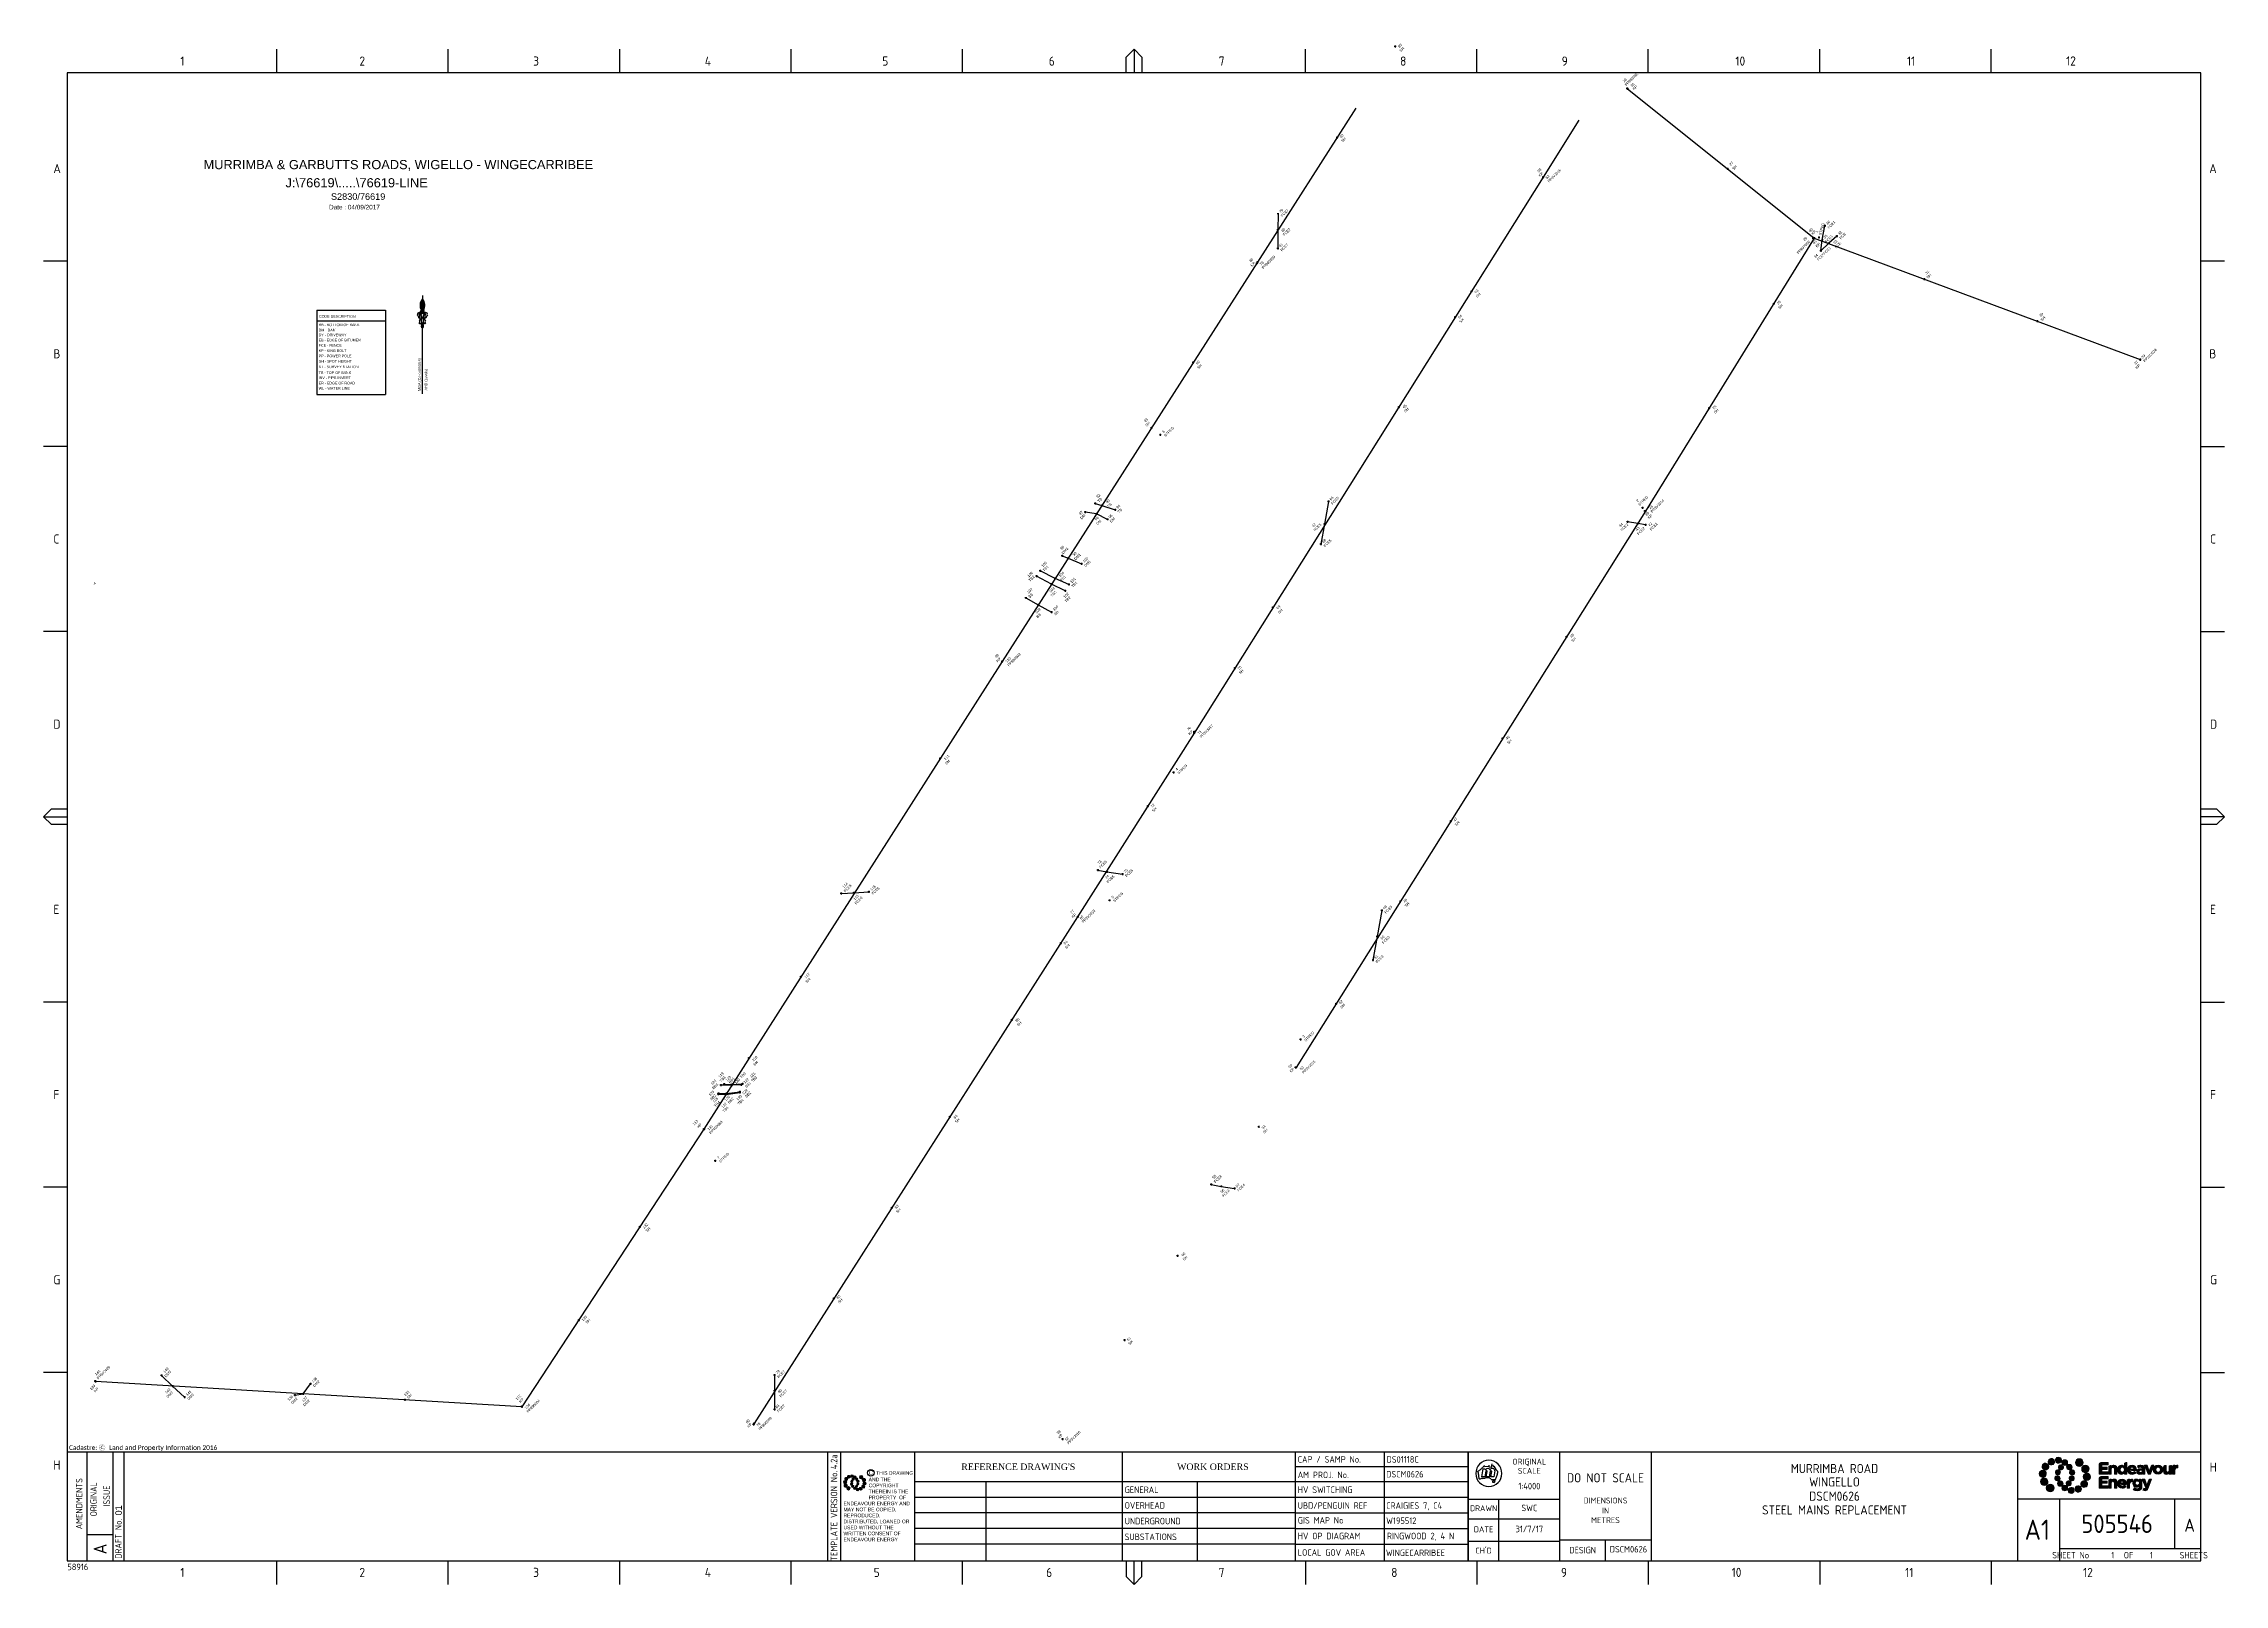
# Paper-space layout 'Survey' of a CAD drawing. Header units: metres, sheet in millimetres. Extents: x -21 to 813, y -3 to 586.
import ezdxf
from ezdxf.enums import TextEntityAlignment as Align

# ---------------------------------------------------------------- set-up
doc = ezdxf.new("R2010")
doc.units = ezdxf.units.M
doc.layers.get('0').update_dxf_attribs({"color": 6})
doc.layers.add('Notes', color=7, linetype='Continuous')
doc.layers.add('SupportsUG_SP_EXT', color=7, linetype='Continuous')
doc.styles.add('ARIAL', font='arial.ttf', dxfattribs={"height": 2})
doc.styles.add('iecISOCP', font='isocp.shx')
doc.styles.add('iecTimesNewRoman', font='times.ttf')
doc.styles.get("Standard").update_dxf_attribs({"font": 'arial.ttf'})

# ---------------------------------------------------------------- blocks, each defined once
blk = doc.blocks.new('A$C30A46249')
at = {"color": 7, "lineweight": -3, "insert": (6.92, 4.97), "char_height": 1.79, "attachment_point": 7, "line_spacing_factor": 1.2}
blk.add_mtext('{\\fCalibri|b0|i0|c0|p34;\\C256;Cadastre: \\fMS Gothic|b0|i0|c128|p49;\\C250;\\c2236962;Ⓒ\\fMS Gothic|b0|i0|c0|p49; \\fCalibri|b0|i0|c0|p34;\\C256;Land and Property Information 2016}', dxfattribs=at)
blk = doc.blocks.new('EE_LOGO_SMALL')
at = {"layer": 'Notes'}
h = blk.add_hatch(color=256, dxfattribs=at)
edge = h.paths.add_edge_path()
edge.add_spline(control_points=[(-8.4, 2), (-9.2, 2), (-9.8, 1.4), (-9.8, 0.7), (-9.9, -0.1), (-9.3, -0.7), (-8.6, -0.8), (-7.8, -0.8), (-7.2, -0.2), (-7.1, 0.5), (-7.1, 1.3), (-7.7, 1.9), (-8.4, 2)], knot_values=[0, 0, 0, 0, 1, 1, 1, 2, 2, 2, 3, 3, 3, 4, 4, 4, 4], degree=3, periodic=0)
h = blk.add_hatch(color=256, dxfattribs=at)
edge = h.paths.add_edge_path()
edge.add_spline(control_points=[(-6.8, 4.5), (-7.4, 4.8), (-8.2, 4.6), (-8.6, 4), (-8.9, 3.4), (-8.7, 2.6), (-8.1, 2.2), (-7.5, 1.9), (-6.7, 2.1), (-6.3, 2.7), (-6, 3.3), (-6.2, 4.1), (-6.8, 4.5)], knot_values=[0, 0, 0, 0, 1, 1, 1, 2, 2, 2, 3, 3, 3, 4, 4, 4, 4], degree=3, periodic=0)
h = blk.add_hatch(color=256, dxfattribs=at)
edge = h.paths.add_edge_path()
edge.add_spline(control_points=[(-4.2, 5.9), (-4.6, 6.5), (-5.3, 6.6), (-5.9, 6.3), (-6.4, 5.9), (-6.6, 5.1), (-6.2, 4.6), (-5.9, 4), (-5.1, 3.8), (-4.6, 4.2), (-4, 4.6), (-3.8, 5.3), (-4.2, 5.9)], knot_values=[0, 0, 0, 0, 1, 1, 1, 2, 2, 2, 3, 3, 3, 4, 4, 4, 4], degree=3, periodic=0)
h = blk.add_hatch(color=256, dxfattribs=at)
edge = h.paths.add_edge_path()
edge.add_spline(control_points=[(-1.3, 5.9), (-1.4, 6.5), (-2, 7), (-2.6, 6.9), (-3.3, 6.9), (-3.7, 6.3), (-3.7, 5.6), (-3.6, 5), (-3, 4.5), (-2.4, 4.6), (-1.7, 4.7), (-1.3, 5.2), (-1.3, 5.9)], knot_values=[0, 0, 0, 0, 1, 1, 1, 2, 2, 2, 3, 3, 3, 4, 4, 4, 4], degree=3, periodic=0)
h = blk.add_hatch(color=256, dxfattribs=at)
edge = h.paths.add_edge_path()
edge.add_spline(control_points=[(-2.5, 2.1), (-3, 2.2), (-3.5, 1.9), (-3.6, 1.3), (-3.7, 0.8), (-3.4, 0.3), (-2.9, 0.2), (-2.4, 0.1), (-1.9, 0.4), (-1.8, 0.9), (-1.7, 1.5), (-2, 2), (-2.5, 2.1)], knot_values=[0, 0, 0, 0, 1, 1, 1, 2, 2, 2, 3, 3, 3, 4, 4, 4, 4], degree=3, periodic=0)
h = blk.add_hatch(color=256, dxfattribs=at)
edge = h.paths.add_edge_path()
edge.add_spline(control_points=[(1, 4.9), (1, 4.3), (0.5, 3.8), (-0.1, 3.8), (-0.7, 3.8), (-1.2, 4.3), (-1.2, 4.9), (-1.2, 5.5), (-0.7, 6), (-0.1, 6), (0.5, 6), (1, 5.5), (1, 4.9)], knot_values=[0, 0, 0, 0, 1, 1, 1, 2, 2, 2, 3, 3, 3, 4, 4, 4, 4], degree=3, periodic=0)
edge = h.paths.add_edge_path()
edge.add_spline(control_points=[(-1.4, 4), (-1.9, 4.1), (-2.4, 3.8), (-2.5, 3.3), (-2.6, 2.7), (-2.3, 2.2), (-1.8, 2.1), (-1.3, 2), (-0.7, 2.3), (-0.6, 2.9), (-0.5, 3.4), (-0.9, 3.9), (-1.4, 4)], knot_values=[0, 0, 0, 0, 1, 1, 1, 2, 2, 2, 3, 3, 3, 4, 4, 4, 4], degree=3, periodic=0)
h = blk.add_hatch(color=256, dxfattribs=at)
edge = h.paths.add_edge_path()
edge.add_spline(control_points=[(2.3, 2.4), (2.8, 2.8), (2.8, 3.4), (2.4, 3.9), (2, 4.3), (1.4, 4.3), (0.9, 3.9), (0.5, 3.6), (0.5, 2.9), (0.9, 2.5), (1.2, 2), (1.9, 2), (2.3, 2.4)], knot_values=[0, 0, 0, 0, 1, 1, 1, 2, 2, 2, 3, 3, 3, 4, 4, 4, 4], degree=3, periodic=0)
edge = h.paths.add_edge_path()
edge.add_spline(control_points=[(1, 4.9), (1, 4.3), (0.5, 3.8), (-0.1, 3.8), (-0.7, 3.8), (-1.2, 4.3), (-1.2, 4.9), (-1.2, 5.5), (-0.7, 6), (-0.1, 6), (0.5, 6), (1, 5.5), (1, 4.9)], knot_values=[0, 0, 0, 0, 1, 1, 1, 2, 2, 2, 3, 3, 3, 4, 4, 4, 4], degree=3, periodic=0)
h = blk.add_hatch(color=256, dxfattribs=at)
edge = h.paths.add_edge_path()
edge.add_spline(control_points=[(1, 4.9), (1, 4.3), (0.5, 3.8), (-0.1, 3.8), (-0.7, 3.8), (-1.2, 4.3), (-1.2, 4.9), (-1.2, 5.5), (-0.7, 6), (-0.1, 6), (0.5, 6), (1, 5.5), (1, 4.9)], knot_values=[0, 0, 0, 0, 1, 1, 1, 2, 2, 2, 3, 3, 3, 4, 4, 4, 4], degree=3, periodic=0)
edge = h.paths.add_edge_path(flags=16)
edge.add_spline(control_points=[(1, 4.9), (1, 4.3), (0.5, 3.8), (-0.1, 3.8), (-0.7, 3.8), (-1.2, 4.3), (-1.2, 4.9), (-1.2, 5.5), (-0.7, 6), (-0.1, 6), (0.5, 6), (1, 5.5), (1, 4.9)], knot_values=[0, 0, 0, 0, 1, 1, 1, 2, 2, 2, 3, 3, 3, 4, 4, 4, 4], degree=3, periodic=0)
h = blk.add_hatch(color=256, dxfattribs=at)
edge = h.paths.add_edge_path()
edge.add_spline(control_points=[(3, 0.2), (3.5, 0.3), (3.8, 0.9), (3.7, 1.4), (3.6, 1.9), (3, 2.3), (2.5, 2.1), (1.9, 2), (1.6, 1.4), (1.8, 0.9), (1.9, 0.4), (2.5, 0.1), (3, 0.2)], knot_values=[0, 0, 0, 0, 1, 1, 1, 2, 2, 2, 3, 3, 3, 4, 4, 4, 4], degree=3, periodic=0)
h = blk.add_hatch(color=256, dxfattribs=at)
edge = h.paths.add_edge_path()
edge.add_spline(control_points=[(7, 4.9), (7, 4), (6.3, 3.4), (5.5, 3.4), (4.6, 3.4), (4, 4), (4, 4.9), (4, 5.7), (4.6, 6.4), (5.5, 6.4), (6.3, 6.4), (7, 5.7), (7, 4.9)], knot_values=[0, 0, 0, 0, 1, 1, 1, 2, 2, 2, 3, 3, 3, 4, 4, 4, 4], degree=3, periodic=0)
h = blk.add_hatch(color=256, dxfattribs=at)
edge = h.paths.add_edge_path()
edge.add_spline(control_points=[(8.4, 1.1), (9.1, 1.5), (9.4, 2.3), (9.1, 3), (8.8, 3.7), (7.9, 4.1), (7.2, 3.8), (6.5, 3.4), (6.2, 2.6), (6.5, 1.9), (6.8, 1.2), (7.7, 0.8), (8.4, 1.1)], knot_values=[0, 0, 0, 0, 1, 1, 1, 2, 2, 2, 3, 3, 3, 4, 4, 4, 4], degree=3, periodic=0)
h = blk.add_hatch(color=256, dxfattribs=at)
edge = h.paths.add_edge_path()
edge.add_spline(control_points=[(8.3, -1.9), (9, -1.9), (9.7, -1.4), (9.7, -0.6), (9.7, 0.1), (9.2, 0.8), (8.4, 0.8), (7.7, 0.8), (7, 0.3), (7, -0.5), (6.9, -1.2), (7.5, -1.9), (8.3, -1.9)], knot_values=[0, 0, 0, 0, 1, 1, 1, 2, 2, 2, 3, 3, 3, 4, 4, 4, 4], degree=3, periodic=0)
h = blk.add_hatch(color=256, dxfattribs=at)
edge = h.paths.add_edge_path()
edge.add_spline(control_points=[(-8.5, -1.1), (-9.2, -1.4), (-9.6, -2.3), (-9.3, -3), (-8.9, -3.7), (-8.1, -4), (-7.4, -3.7), (-6.7, -3.4), (-6.3, -2.5), (-6.6, -1.8), (-7, -1.1), (-7.8, -0.8), (-8.5, -1.1)], knot_values=[0, 0, 0, 0, 1, 1, 1, 2, 2, 2, 3, 3, 3, 4, 4, 4, 4], degree=3, periodic=0)
h = blk.add_hatch(color=256, dxfattribs=at)
edge = h.paths.add_edge_path()
edge.add_spline(control_points=[(-7.1, -4.8), (-7.1, -4), (-6.5, -3.3), (-5.6, -3.3), (-4.8, -3.3), (-4.1, -4), (-4.1, -4.8), (-4.1, -5.7), (-4.8, -6.3), (-5.6, -6.3), (-6.5, -6.3), (-7.1, -5.7), (-7.1, -4.8)], knot_values=[0, 0, 0, 0, 1, 1, 1, 2, 2, 2, 3, 3, 3, 4, 4, 4, 4], degree=3, periodic=0)
h = blk.add_hatch(color=256, dxfattribs=at)
edge = h.paths.add_edge_path()
edge.add_spline(control_points=[(-3.1, -0.2), (-3.7, -0.3), (-4, -0.8), (-3.8, -1.4), (-3.7, -1.9), (-3.2, -2.2), (-2.6, -2.1), (-2.1, -1.9), (-1.8, -1.4), (-1.9, -0.9), (-2.1, -0.3), (-2.6, 0), (-3.1, -0.2)], knot_values=[0, 0, 0, 0, 1, 1, 1, 2, 2, 2, 3, 3, 3, 4, 4, 4, 4], degree=3, periodic=0)
h = blk.add_hatch(color=256, dxfattribs=at)
edge = h.paths.add_edge_path()
edge.add_spline(control_points=[(-2.5, -2.3), (-2.9, -2.7), (-3, -3.4), (-2.6, -3.8), (-2.2, -4.2), (-1.5, -4.3), (-1.1, -3.9), (-0.7, -3.5), (-0.6, -2.8), (-1, -2.4), (-1.4, -2), (-2, -1.9), (-2.5, -2.3)], knot_values=[0, 0, 0, 0, 1, 1, 1, 2, 2, 2, 3, 3, 3, 4, 4, 4, 4], degree=3, periodic=0)
h = blk.add_hatch(color=256, dxfattribs=at)
edge = h.paths.add_edge_path()
edge.add_spline(control_points=[(-1.2, -4.8), (-1.2, -4.2), (-0.7, -3.7), (-0.1, -3.7), (0.5, -3.7), (1, -4.2), (1, -4.8), (1, -5.4), (0.5, -5.9), (-0.1, -5.9), (-0.7, -5.9), (-1.2, -5.4), (-1.2, -4.8)], knot_values=[0, 0, 0, 0, 1, 1, 1, 2, 2, 2, 3, 3, 3, 4, 4, 4, 4], degree=3, periodic=0)
h = blk.add_hatch(color=256, dxfattribs=at)
edge = h.paths.add_edge_path()
edge.add_spline(control_points=[(1.2, -3.9), (1.7, -4.1), (2.2, -3.7), (2.3, -3.2), (2.5, -2.7), (2.1, -2.2), (1.6, -2.1), (1.1, -2), (0.6, -2.3), (0.5, -2.8), (0.4, -3.3), (0.7, -3.8), (1.2, -3.9)], knot_values=[0, 0, 0, 0, 1, 1, 1, 2, 2, 2, 3, 3, 3, 4, 4, 4, 4], degree=3, periodic=0)
h = blk.add_hatch(color=256, dxfattribs=at)
edge = h.paths.add_edge_path()
edge.add_spline(control_points=[(1.2, -5.8), (1.3, -6.5), (1.8, -6.9), (2.5, -6.9), (3.1, -6.8), (3.6, -6.2), (3.5, -5.6), (3.4, -5), (2.9, -4.5), (2.2, -4.6), (1.6, -4.6), (1.1, -5.2), (1.2, -5.8)], knot_values=[0, 0, 0, 0, 1, 1, 1, 2, 2, 2, 3, 3, 3, 4, 4, 4, 4], degree=3, periodic=0)
h = blk.add_hatch(color=256, dxfattribs=at)
edge = h.paths.add_edge_path()
edge.add_spline(control_points=[(2.4, -2), (2.9, -2.1), (3.4, -1.8), (3.5, -1.3), (3.6, -0.8), (3.3, -0.3), (2.8, -0.2), (2.2, -0.1), (1.7, -0.4), (1.6, -0.9), (1.5, -1.4), (1.8, -1.9), (2.4, -2)], knot_values=[0, 0, 0, 0, 1, 1, 1, 2, 2, 2, 3, 3, 3, 4, 4, 4, 4], degree=3, periodic=0)
h = blk.add_hatch(color=256, dxfattribs=at)
edge = h.paths.add_edge_path()
edge.add_spline(control_points=[(4, -5.8), (4.4, -6.4), (5.2, -6.6), (5.7, -6.2), (6.3, -5.8), (6.5, -5.1), (6.1, -4.5), (5.7, -4), (5, -3.8), (4.4, -4.2), (3.8, -4.5), (3.7, -5.3), (4, -5.8)], knot_values=[0, 0, 0, 0, 1, 1, 1, 2, 2, 2, 3, 3, 3, 4, 4, 4, 4], degree=3, periodic=0)
h = blk.add_hatch(color=256, dxfattribs=at)
edge = h.paths.add_edge_path()
edge.add_spline(control_points=[(6.7, -4.4), (7.3, -4.8), (8.1, -4.6), (8.4, -4), (8.8, -3.3), (8.6, -2.6), (8, -2.2), (7.3, -1.8), (6.6, -2.1), (6.2, -2.7), (5.8, -3.3), (6, -4.1), (6.7, -4.4)], knot_values=[0, 0, 0, 0, 1, 1, 1, 2, 2, 2, 3, 3, 3, 4, 4, 4, 4], degree=3, periodic=0)
at = {"layer": 'Notes', "lineweight": 0}
for points in [[(1.8, 2.1), (1.8, 2.1)], [(-2, -2.1), (-2, -2.1)]]:
    blk.add_lwpolyline(points, dxfattribs=at)
for points in [[(-8.4, 2), (-9.2, 2), (-9.8, 1.4), (-9.8, 0.7), (-9.9, -0.1), (-9.3, -0.7), (-8.6, -0.8), (-7.8, -0.8), (-7.2, -0.2), (-7.1, 0.5), (-7.1, 1.3), (-7.7, 1.9), (-8.4, 2)], [(-6.8, 4.5), (-7.4, 4.8), (-8.2, 4.6), (-8.6, 4), (-8.9, 3.4), (-8.7, 2.6), (-8.1, 2.2), (-7.5, 1.9), (-6.7, 2.1), (-6.3, 2.7), (-6, 3.3), (-6.2, 4.1), (-6.8, 4.5)], [(-4.2, 5.9), (-4.6, 6.5), (-5.3, 6.6), (-5.9, 6.3), (-6.4, 5.9), (-6.6, 5.1), (-6.2, 4.6), (-5.9, 4), (-5.1, 3.8), (-4.6, 4.2), (-4, 4.6), (-3.8, 5.3), (-4.2, 5.9)], [(-1.3, 5.9), (-1.4, 6.5), (-2, 7), (-2.6, 6.9), (-3.3, 6.9), (-3.7, 6.3), (-3.7, 5.6), (-3.6, 5), (-3, 4.5), (-2.4, 4.6), (-1.7, 4.7), (-1.3, 5.2), (-1.3, 5.9)], [(-2.5, 2.1), (-3, 2.2), (-3.5, 1.9), (-3.6, 1.3), (-3.7, 0.8), (-3.4, 0.3), (-2.9, 0.2), (-2.4, 0.1), (-1.9, 0.4), (-1.8, 0.9), (-1.7, 1.5), (-2, 2), (-2.5, 2.1)], [(-1.4, 4), (-1.9, 4.1), (-2.4, 3.8), (-2.5, 3.3), (-2.6, 2.7), (-2.3, 2.2), (-1.8, 2.1), (-1.3, 2), (-0.7, 2.3), (-0.6, 2.9), (-0.5, 3.4), (-0.9, 3.9), (-1.4, 4)], [(1, 4.9), (1, 4.3), (0.5, 3.8), (-0.1, 3.8), (-0.7, 3.8), (-1.2, 4.3), (-1.2, 4.9), (-1.2, 5.5), (-0.7, 6), (-0.1, 6), (0.5, 6), (1, 5.5), (1, 4.9)], [(1, 4.9), (1, 4.3), (0.5, 3.8), (-0.1, 3.8), (-0.7, 3.8), (-1.2, 4.3), (-1.2, 4.9), (-1.2, 5.5), (-0.7, 6), (-0.1, 6), (0.5, 6), (1, 5.5), (1, 4.9)], [(2.3, 2.4), (2.8, 2.8), (2.8, 3.4), (2.4, 3.9), (2, 4.3), (1.4, 4.3), (0.9, 3.9), (0.5, 3.6), (0.5, 2.9), (0.9, 2.5), (1.2, 2), (1.9, 2), (2.3, 2.4)], [(3, 0.2), (3.5, 0.3), (3.8, 0.9), (3.7, 1.4), (3.6, 1.9), (3, 2.3), (2.5, 2.1), (1.9, 2), (1.6, 1.4), (1.8, 0.9), (1.9, 0.4), (2.5, 0.1), (3, 0.2)], [(7, 4.9), (7, 4), (6.3, 3.4), (5.5, 3.4), (4.6, 3.4), (4, 4), (4, 4.9), (4, 5.7), (4.6, 6.4), (5.5, 6.4), (6.3, 6.4), (7, 5.7), (7, 4.9)], [(8.4, 1.1), (9.1, 1.5), (9.4, 2.3), (9.1, 3), (8.8, 3.7), (7.9, 4.1), (7.2, 3.8), (6.5, 3.4), (6.2, 2.6), (6.5, 1.9), (6.8, 1.2), (7.7, 0.8), (8.4, 1.1)], [(8.3, -1.9), (9, -1.9), (9.7, -1.4), (9.7, -0.6), (9.7, 0.1), (9.2, 0.8), (8.4, 0.8), (7.7, 0.8), (7, 0.3), (7, -0.5), (6.9, -1.2), (7.5, -1.9), (8.3, -1.9)], [(-8.5, -1.1), (-9.2, -1.4), (-9.6, -2.3), (-9.3, -3), (-8.9, -3.7), (-8.1, -4), (-7.4, -3.7), (-6.7, -3.4), (-6.3, -2.5), (-6.6, -1.8), (-7, -1.1), (-7.8, -0.8), (-8.5, -1.1)], [(-7.1, -4.8), (-7.1, -4), (-6.5, -3.3), (-5.6, -3.3), (-4.8, -3.3), (-4.1, -4), (-4.1, -4.8), (-4.1, -5.7), (-4.8, -6.3), (-5.6, -6.3), (-6.5, -6.3), (-7.1, -5.7), (-7.1, -4.8)], [(-3.1, -0.2), (-3.7, -0.3), (-4, -0.8), (-3.8, -1.4), (-3.7, -1.9), (-3.2, -2.2), (-2.6, -2.1), (-2.1, -1.9), (-1.8, -1.4), (-1.9, -0.9), (-2.1, -0.3), (-2.6, 0), (-3.1, -0.2)], [(-2.5, -2.3), (-2.9, -2.7), (-3, -3.4), (-2.6, -3.8), (-2.2, -4.2), (-1.5, -4.3), (-1.1, -3.9), (-0.7, -3.5), (-0.6, -2.8), (-1, -2.4), (-1.4, -2), (-2, -1.9), (-2.5, -2.3)], [(-1.2, -4.8), (-1.2, -4.2), (-0.7, -3.7), (-0.1, -3.7), (0.5, -3.7), (1, -4.2), (1, -4.8), (1, -5.4), (0.5, -5.9), (-0.1, -5.9), (-0.7, -5.9), (-1.2, -5.4), (-1.2, -4.8)], [(1.2, -3.9), (1.7, -4.1), (2.2, -3.7), (2.3, -3.2), (2.5, -2.7), (2.1, -2.2), (1.6, -2.1), (1.1, -2), (0.6, -2.3), (0.5, -2.8), (0.4, -3.3), (0.7, -3.8), (1.2, -3.9)], [(1.2, -5.8), (1.3, -6.5), (1.8, -6.9), (2.5, -6.9), (3.1, -6.8), (3.6, -6.2), (3.5, -5.6), (3.4, -5), (2.9, -4.5), (2.2, -4.6), (1.6, -4.6), (1.1, -5.2), (1.2, -5.8)], [(2.4, -2), (2.9, -2.1), (3.4, -1.8), (3.5, -1.3), (3.6, -0.8), (3.3, -0.3), (2.8, -0.2), (2.2, -0.1), (1.7, -0.4), (1.6, -0.9), (1.5, -1.4), (1.8, -1.9), (2.4, -2)], [(4, -5.8), (4.4, -6.4), (5.2, -6.6), (5.7, -6.2), (6.3, -5.8), (6.5, -5.1), (6.1, -4.5), (5.7, -4), (5, -3.8), (4.4, -4.2), (3.8, -4.5), (3.7, -5.3), (4, -5.8)], [(6.7, -4.4), (7.3, -4.8), (8.1, -4.6), (8.4, -4), (8.8, -3.3), (8.6, -2.6), (8, -2.2), (7.3, -1.8), (6.6, -2.1), (6.2, -2.7), (5.8, -3.3), (6, -4.1), (6.7, -4.4)]]:
    blk.add_open_spline(points, degree=3, knots=[0, 0, 0, 0, 1, 1, 1, 2, 2, 2, 3, 3, 3, 4, 4, 4, 4], dxfattribs=at)
blk = doc.blocks.new('EE_COPYRIGHT_A1')
at = {"layer": 'Notes'}
blk.add_circle((9.53, -0.82), 1.15, dxfattribs=at)
at = {"xscale": 0.4, "yscale": 0.4, "zscale": 0.4}
blk.add_blockref('EE_LOGO_SMALL', (3.96, -4.29), dxfattribs=at)
at = {"layer": 'Notes', "insert": (0, 0), "char_height": 1.25, "width": 24.1208, "attachment_point": 1, "style": 'ARIAL'}
blk.add_mtext('\\pt8.75;               ^I{\\H1.2x;C } THIS DRAWING\\P\\pi-8.75,l8.75,t8.75,20;       ^IAND THE ^I\\P\\pi0,t8.75;COPYRIGHT\\P\\pi-8.75,t1.25,8.75;^I^ITHEREIN IS THE PROPERTY  OF \\P\\pi0,l0,t1.25;ENDEAVOUR ENERGY AND MAY NOT BE COPIED, REPRODUCED, DISTRIBUTED, LOANED OR USED WITHOUT THE WRITTEN CONSENT OF ENDEAVOUR ENERGY', dxfattribs=at)
blk = doc.blocks.new('EE_LOGO')
h = blk.add_hatch(color=7)
edge = h.paths.add_edge_path()
edge.add_spline(control_points=[(-25.34, 1.94), (-26.08, 1.98), (-26.72, 1.41), (-26.77, 0.66), (-26.81, -0.09), (-26.24, -0.72), (-25.49, -0.77), (-24.74, -0.81), (-24.1, -0.24), (-24.06, 0.51), (-24.02, 1.25), (-24.59, 1.89), (-25.34, 1.94)], knot_values=[0, 0, 0, 0, 1, 1, 1, 2, 2, 2, 3, 3, 3, 4, 4, 4, 4], degree=3, periodic=0)
h = blk.add_hatch(color=7)
edge = h.paths.add_edge_path()
edge.add_spline(control_points=[(-23.73, 4.46), (-24.34, 4.81), (-25.13, 4.61), (-25.49, 3.99), (-25.85, 3.38), (-25.64, 2.59), (-25.03, 2.23), (-24.41, 1.87), (-23.63, 2.08), (-23.27, 2.69), (-22.91, 3.31), (-23.12, 4.1), (-23.73, 4.46)], knot_values=[0, 0, 0, 0, 1, 1, 1, 2, 2, 2, 3, 3, 3, 4, 4, 4, 4], degree=3, periodic=0)
h = blk.add_hatch(color=7)
edge = h.paths.add_edge_path()
edge.add_spline(control_points=[(-21.12, 5.87), (-21.48, 6.44), (-22.24, 6.61), (-22.81, 6.24), (-23.37, 5.88), (-23.54, 5.12), (-23.17, 4.55), (-22.81, 3.98), (-22.05, 3.82), (-21.48, 4.19), (-20.92, 4.55), (-20.75, 5.31), (-21.12, 5.87)], knot_values=[0, 0, 0, 0, 1, 1, 1, 2, 2, 2, 3, 3, 3, 4, 4, 4, 4], degree=3, periodic=0)
h = blk.add_hatch(color=7)
edge = h.paths.add_edge_path()
edge.add_spline(control_points=[(-19.43, 2.06), (-19.94, 2.17), (-20.44, 1.84), (-20.55, 1.33), (-20.66, 0.82), (-20.34, 0.32), (-19.83, 0.21), (-19.32, 0.1), (-18.81, 0.42), (-18.71, 0.93), (-18.59, 1.44), (-18.92, 1.95), (-19.43, 2.06)], knot_values=[0, 0, 0, 0, 1, 1, 1, 2, 2, 2, 3, 3, 3, 4, 4, 4, 4], degree=3, periodic=0)
h = blk.add_hatch(color=7)
edge = h.paths.add_edge_path()
edge.add_spline(control_points=[(-18.27, 5.87), (-18.34, 6.5), (-18.91, 6.97), (-19.54, 6.9), (-20.18, 6.84), (-20.65, 6.27), (-20.58, 5.63), (-20.52, 4.99), (-19.95, 4.53), (-19.31, 4.59), (-18.67, 4.66), (-18.21, 5.23), (-18.27, 5.87)], knot_values=[0, 0, 0, 0, 1, 1, 1, 2, 2, 2, 3, 3, 3, 4, 4, 4, 4], degree=3, periodic=0)
h = blk.add_hatch(color=7)
edge = h.paths.add_edge_path()
edge.add_spline(control_points=[(-15.91, 4.86), (-15.91, 4.26), (-16.4, 3.77), (-17, 3.77), (-17.6, 3.77), (-18.08, 4.26), (-18.08, 4.86), (-18.08, 5.46), (-17.6, 5.95), (-17, 5.95), (-16.4, 5.95), (-15.91, 5.46), (-15.91, 4.86)], knot_values=[0, 0, 0, 0, 1, 1, 1, 2, 2, 2, 3, 3, 3, 4, 4, 4, 4], degree=3, periodic=0)
edge = h.paths.add_edge_path()
edge.add_spline(control_points=[(-18.29, 3.97), (-18.8, 4.08), (-19.3, 3.76), (-19.41, 3.25), (-19.52, 2.74), (-19.2, 2.23), (-18.69, 2.12), (-18.18, 2.01), (-17.67, 2.33), (-17.56, 2.84), (-17.45, 3.35), (-17.78, 3.86), (-18.29, 3.97)], knot_values=[0, 0, 0, 0, 1, 1, 1, 2, 2, 2, 3, 3, 3, 4, 4, 4, 4], degree=3, periodic=0)
h = blk.add_hatch(color=7)
edge = h.paths.add_edge_path()
edge.add_spline(control_points=[(-14.59, 2.36), (-14.16, 2.75), (-14.12, 3.41), (-14.51, 3.84), (-14.89, 4.27), (-15.55, 4.31), (-15.99, 3.93), (-16.42, 3.54), (-16.46, 2.88), (-16.07, 2.45), (-15.69, 2.01), (-15.02, 1.98), (-14.59, 2.36)], knot_values=[0, 0, 0, 0, 1, 1, 1, 2, 2, 2, 3, 3, 3, 4, 4, 4, 4], degree=3, periodic=0)
edge = h.paths.add_edge_path()
edge.add_spline(control_points=[(-15.91, 4.86), (-15.91, 4.26), (-16.4, 3.77), (-17, 3.77), (-17.6, 3.77), (-18.08, 4.26), (-18.08, 4.86), (-18.08, 5.46), (-17.6, 5.95), (-17, 5.95), (-16.4, 5.95), (-15.91, 5.46), (-15.91, 4.86)], knot_values=[0, 0, 0, 0, 1, 1, 1, 2, 2, 2, 3, 3, 3, 4, 4, 4, 4], degree=3, periodic=0)
h = blk.add_hatch(color=7)
edge = h.paths.add_edge_path()
edge.add_spline(control_points=[(-15.91, 4.86), (-15.91, 4.26), (-16.4, 3.77), (-17, 3.77), (-17.6, 3.77), (-18.08, 4.26), (-18.08, 4.86), (-18.08, 5.46), (-17.6, 5.95), (-17, 5.95), (-16.4, 5.95), (-15.91, 5.46), (-15.91, 4.86)], knot_values=[0, 0, 0, 0, 1, 1, 1, 2, 2, 2, 3, 3, 3, 4, 4, 4, 4], degree=3, periodic=0)
edge = h.paths.add_edge_path(flags=16)
edge.add_spline(control_points=[(-15.91, 4.86), (-15.91, 4.26), (-16.4, 3.77), (-17, 3.77), (-17.6, 3.77), (-18.08, 4.26), (-18.08, 4.86), (-18.08, 5.46), (-17.6, 5.95), (-17, 5.95), (-16.4, 5.95), (-15.91, 5.46), (-15.91, 4.86)], knot_values=[0, 0, 0, 0, 1, 1, 1, 2, 2, 2, 3, 3, 3, 4, 4, 4, 4], degree=3, periodic=0)
h = blk.add_hatch(color=7)
edge = h.paths.add_edge_path()
edge.add_spline(control_points=[(-13.94, 0.18), (-13.41, 0.32), (-13.09, 0.87), (-13.23, 1.4), (-13.37, 1.93), (-13.92, 2.25), (-14.45, 2.11), (-14.98, 1.97), (-15.3, 1.42), (-15.16, 0.89), (-15.02, 0.36), (-14.47, 0.04), (-13.94, 0.18)], knot_values=[0, 0, 0, 0, 1, 1, 1, 2, 2, 2, 3, 3, 3, 4, 4, 4, 4], degree=3, periodic=0)
h = blk.add_hatch(color=7)
edge = h.paths.add_edge_path()
edge.add_spline(control_points=[(-9.93, 4.86), (-9.93, 4.03), (-10.61, 3.35), (-11.44, 3.35), (-12.28, 3.35), (-12.95, 4.03), (-12.95, 4.86), (-12.95, 5.69), (-12.28, 6.37), (-11.44, 6.37), (-10.61, 6.37), (-9.93, 5.69), (-9.93, 4.86)], knot_values=[0, 0, 0, 0, 1, 1, 1, 2, 2, 2, 3, 3, 3, 4, 4, 4, 4], degree=3, periodic=0)
h = blk.add_hatch(color=7)
edge = h.paths.add_edge_path()
edge.add_spline(control_points=[(-8.55, 1.13), (-7.83, 1.45), (-7.5, 2.29), (-7.82, 3.01), (-8.14, 3.73), (-8.98, 4.06), (-9.7, 3.74), (-10.42, 3.42), (-10.75, 2.58), (-10.43, 1.86), (-10.11, 1.14), (-9.27, 0.81), (-8.55, 1.13)], knot_values=[0, 0, 0, 0, 1, 1, 1, 2, 2, 2, 3, 3, 3, 4, 4, 4, 4], degree=3, periodic=0)
h = blk.add_hatch(color=7)
edge = h.paths.add_edge_path()
edge.add_spline(control_points=[(-8.66, -1.92), (-7.91, -1.96), (-7.27, -1.39), (-7.23, -0.64), (-7.19, 0.1), (-7.76, 0.74), (-8.51, 0.78), (-9.25, 0.83), (-9.89, 0.26), (-9.94, -0.49), (-9.98, -1.24), (-9.41, -1.88), (-8.66, -1.92)], knot_values=[0, 0, 0, 0, 1, 1, 1, 2, 2, 2, 3, 3, 3, 4, 4, 4, 4], degree=3, periodic=0)
h = blk.add_hatch(color=7)
edge = h.paths.add_edge_path()
edge.add_spline(control_points=[(-3.85, 0.44), (-3.85, 0.44), (-3.85, 4.25), (-3.85, 4.3), (-3.85, 4.35), (-3.85, 4.86), (-3.29, 4.86), (-2.74, 4.86), (-0.49, 4.86), (-0.49, 4.86), (-0.49, 4.86), (-0.49, 4), (-0.49, 4), (-0.49, 4), (-2.89, 4), (-2.89, 4), (-2.89, 4), (-2.89, 3.1), (-2.89, 3.1), (-2.89, 3.1), (-0.8, 3.1), (-0.8, 3.1), (-0.8, 3.1), (-0.8, 2.23), (-0.8, 2.23), (-0.8, 2.23), (-2.89, 2.23), (-2.89, 2.23), (-2.89, 2.23), (-2.89, 1.31), (-2.89, 1.31), (-2.89, 1.31), (-0.49, 1.31), (-0.49, 1.31), (-0.49, 1.31), (-0.49, 0.44), (-0.49, 0.44), (-0.49, 0.44), (-3.85, 0.44), (-3.85, 0.44)], knot_values=[0, 0, 0, 0, 1, 1, 1, 2, 2, 2, 3, 3, 3, 4, 4, 4, 5, 5, 5, 6, 6, 6, 7, 7, 7, 8, 8, 8, 9, 9, 9, 10, 10, 10, 11, 11, 11, 12, 12, 12, 13, 13, 13, 13], degree=3, periodic=0)
h = blk.add_hatch(color=7)
edge = h.paths.add_edge_path()
edge.add_spline(control_points=[(1.94, 0.44), (1.94, 0.44), (1.94, 2.33), (1.94, 2.33), (1.94, 2.78), (1.73, 3.02), (1.36, 3.02), (1, 3.02), (0.76, 2.78), (0.76, 2.33), (0.76, 2.33), (0.76, 0.44), (0.76, 0.44), (0.76, 0.44), (-0.2, 0.44), (-0.2, 0.44), (-0.2, 0.44), (-0.2, 3.21), (-0.2, 3.27), (-0.2, 3.33), (-0.2, 3.82), (0.36, 3.82), (0.76, 3.82), (0.76, 3.82), (0.76, 3.82), (0.76, 3.82), (0.76, 3.35), (0.76, 3.35), (0.98, 3.63), (1.27, 3.89), (1.75, 3.89), (2.48, 3.89), (2.9, 3.41), (2.9, 2.63), (2.9, 2.63), (2.9, 0.44), (2.9, 0.44), (2.9, 0.44), (1.94, 0.44), (1.94, 0.44)], knot_values=[0, 0, 0, 0, 1, 1, 1, 2, 2, 2, 3, 3, 3, 4, 4, 4, 5, 5, 5, 6, 6, 6, 7, 7, 7, 8, 8, 8, 9, 9, 9, 10, 10, 10, 11, 11, 11, 12, 12, 12, 13, 13, 13, 13], degree=3, periodic=0)
h = blk.add_hatch(color=7)
edge = h.paths.add_edge_path(flags=16)
edge.add_spline(control_points=[(5.8, 2.13), (5.8, 2.69), (5.43, 3.07), (4.98, 3.07), (4.53, 3.07), (4.15, 2.7), (4.15, 2.13), (4.15, 2.13), (4.15, 2.12), (4.15, 2.12), (4.15, 1.56), (4.53, 1.19), (4.98, 1.19), (5.43, 1.19), (5.8, 1.56), (5.8, 2.12), (5.8, 2.12), (5.8, 2.13), (5.8, 2.13)], knot_values=[0, 0, 0, 0, 1, 1, 1, 2, 2, 2, 3, 3, 3, 4, 4, 4, 5, 5, 5, 6, 6, 6, 6], degree=3, periodic=0)
edge = h.paths.add_edge_path()
edge.add_spline(control_points=[(5.79, 0.44), (5.79, 0.44), (5.79, 0.92), (5.79, 0.92), (5.55, 0.6), (5.23, 0.37), (4.73, 0.37), (3.94, 0.37), (3.19, 0.99), (3.19, 2.12), (3.19, 2.12), (3.19, 2.13), (3.19, 2.13), (3.19, 3.26), (3.93, 3.88), (4.73, 3.88), (5.24, 3.88), (5.56, 3.65), (5.79, 3.38), (5.79, 3.38), (5.79, 4.27), (5.79, 4.3), (5.79, 4.34), (5.79, 4.86), (6.34, 4.86), (6.73, 4.86), (6.75, 4.86), (6.75, 4.86), (6.75, 4.86), (6.75, 0.44), (6.75, 0.44), (6.75, 0.44), (5.79, 0.44), (5.79, 0.44)], knot_values=[0, 0, 0, 0, 1, 1, 1, 2, 2, 2, 3, 3, 3, 4, 4, 4, 5, 5, 5, 6, 6, 6, 7, 7, 7, 8, 8, 8, 9, 9, 9, 10, 10, 10, 11, 11, 11, 11], degree=3, periodic=0)
h = blk.add_hatch(color=7)
edge = h.paths.add_edge_path()
edge.add_spline(control_points=[(8.69, 3.89), (7.7, 3.89), (7.01, 3.09), (7.01, 2.13), (7.01, 2.13), (7.01, 2.12), (7.01, 2.12), (7.01, 1.08), (7.77, 0.37), (8.78, 0.37), (9.39, 0.37), (9.85, 0.61), (10.16, 1), (10.16, 1), (9.62, 1.48), (9.62, 1.48), (9.35, 1.24), (9.12, 1.14), (8.79, 1.14), (8.33, 1.13), (8, 1.49), (7.95, 1.86), (7.91, 2.18), (7.93, 2.29), (7.95, 2.43), (8.02, 2.85), (8.29, 3.12), (8.69, 3.12), (9.09, 3.12), (9.34, 2.83), (9.4, 2.4), (9.4, 2.4), (8.14, 2.4), (8.14, 2.4), (8.14, 2.4), (8.12, 1.8), (8.64, 1.8), (9.17, 1.8), (10.32, 1.8), (10.32, 1.8), (10.33, 1.89), (10.34, 1.95), (10.34, 2.04), (10.34, 2.04), (10.34, 2.05), (10.34, 2.05), (10.34, 3.01), (9.82, 3.89), (8.69, 3.89)], knot_values=[0, 0, 0, 0, 1, 1, 1, 2, 2, 2, 3, 3, 3, 4, 4, 4, 5, 5, 5, 6, 6, 6, 7, 7, 7, 8, 8, 8, 9, 9, 9, 10, 10, 10, 11, 11, 11, 12, 12, 12, 13, 13, 13, 14, 14, 14, 15, 15, 15, 16, 16, 16, 16], degree=3, periodic=0)
h = blk.add_hatch(color=7)
edge = h.paths.add_edge_path(flags=16)
edge.add_spline(control_points=[(12.69, 1.8), (12.53, 1.88), (12.31, 1.93), (12.08, 1.93), (11.67, 1.93), (11.42, 1.77), (11.42, 1.46), (11.42, 1.46), (11.42, 1.45), (11.42, 1.45), (11.42, 1.19), (11.63, 1.04), (11.94, 1.04), (12.39, 1.04), (12.69, 1.29), (12.69, 1.63), (12.69, 1.63), (12.69, 1.8), (12.69, 1.8)], knot_values=[0, 0, 0, 0, 1, 1, 1, 2, 2, 2, 3, 3, 3, 4, 4, 4, 5, 5, 5, 6, 6, 6, 6], degree=3, periodic=0)
edge = h.paths.add_edge_path()
edge.add_spline(control_points=[(12.67, 0.44), (12.67, 0.44), (12.67, 0.81), (12.67, 0.81), (12.44, 0.55), (12.12, 0.38), (11.65, 0.38), (11.01, 0.38), (10.49, 0.74), (10.49, 1.41), (10.49, 1.41), (10.49, 1.42), (10.49, 1.42), (10.49, 2.16), (11.05, 2.5), (11.85, 2.5), (12.19, 2.5), (12.44, 2.45), (12.68, 2.37), (12.68, 2.37), (12.68, 2.42), (12.68, 2.42), (12.68, 2.82), (12.43, 3.07), (11.95, 3.07), (11.59, 3.07), (11.33, 3), (11.02, 2.89), (11.02, 2.89), (10.78, 3.62), (10.78, 3.62), (11.15, 3.78), (11.52, 3.89), (12.09, 3.89), (13.14, 3.89), (13.6, 3.35), (13.6, 2.43), (13.6, 2.43), (13.6, 0.44), (13.6, 0.44), (13.6, 0.44), (12.67, 0.44), (12.67, 0.44)], knot_values=[0, 0, 0, 0, 1, 1, 1, 2, 2, 2, 3, 3, 3, 4, 4, 4, 5, 5, 5, 6, 6, 6, 7, 7, 7, 8, 8, 8, 9, 9, 9, 10, 10, 10, 11, 11, 11, 12, 12, 12, 13, 13, 13, 14, 14, 14, 14], degree=3, periodic=0)
h = blk.add_hatch(color=7)
edge = h.paths.add_edge_path()
edge.add_spline(control_points=[(15.71, 0.44), (15.71, 0.44), (14.84, 0.44), (14.84, 0.44), (14.84, 0.44), (13.51, 3.83), (13.51, 3.83), (13.51, 3.83), (14.53, 3.83), (14.53, 3.83), (14.53, 3.83), (15.28, 1.58), (15.28, 1.58), (15.28, 1.58), (15.86, 3.3), (15.86, 3.3), (15.86, 3.3), (16.02, 3.83), (16.4, 3.83), (16.78, 3.83), (17.04, 3.83), (17.04, 3.83), (17.04, 3.83), (15.71, 0.44), (15.71, 0.44)], knot_values=[0, 0, 0, 0, 1, 1, 1, 2, 2, 2, 3, 3, 3, 4, 4, 4, 5, 5, 5, 6, 6, 6, 7, 7, 7, 8, 8, 8, 8], degree=3, periodic=0)
h = blk.add_hatch(color=7)
edge = h.paths.add_edge_path(flags=16)
edge.add_spline(control_points=[(19.52, 2.16), (19.52, 2.66), (19.16, 3.09), (18.63, 3.09), (18.08, 3.09), (17.75, 2.67), (17.75, 2.17), (17.75, 2.17), (17.75, 2.16), (17.75, 2.16), (17.75, 1.66), (18.11, 1.22), (18.64, 1.22), (19.19, 1.22), (19.52, 1.65), (19.52, 2.15), (19.52, 2.15), (19.52, 2.16), (19.52, 2.16)], knot_values=[0, 0, 0, 0, 1, 1, 1, 2, 2, 2, 3, 3, 3, 4, 4, 4, 5, 5, 5, 6, 6, 6, 6], degree=3, periodic=0)
edge = h.paths.add_edge_path()
edge.add_spline(control_points=[(18.63, 0.4), (17.58, 0.4), (16.8, 1.17), (16.8, 2.15), (16.8, 2.15), (16.8, 2.16), (16.8, 2.16), (16.8, 3.13), (17.59, 3.92), (18.64, 3.92), (19.69, 3.92), (20.46, 3.14), (20.46, 2.17), (20.46, 2.17), (20.46, 2.16), (20.46, 2.16), (20.46, 1.19), (19.68, 0.4), (18.63, 0.4)], knot_values=[0, 0, 0, 0, 1, 1, 1, 2, 2, 2, 3, 3, 3, 4, 4, 4, 5, 5, 5, 6, 6, 6, 6], degree=3, periodic=0)
h = blk.add_hatch(color=7)
edge = h.paths.add_edge_path()
edge.add_spline(control_points=[(22.86, 0.44), (22.86, 0.44), (22.86, 0.92), (22.86, 0.92), (22.64, 0.64), (22.36, 0.38), (21.87, 0.38), (21.15, 0.38), (20.72, 0.86), (20.72, 1.63), (20.72, 1.63), (20.72, 3.22), (20.72, 3.27), (20.72, 3.32), (20.72, 3.82), (21.28, 3.82), (21.68, 3.82), (21.68, 3.82), (21.68, 3.82), (21.68, 3.82), (21.68, 1.94), (21.68, 1.94), (21.68, 1.48), (21.9, 1.25), (22.26, 1.25), (22.63, 1.25), (22.86, 1.48), (22.86, 1.94), (22.86, 1.94), (22.86, 3.2), (22.86, 3.27), (22.86, 3.34), (22.87, 3.82), (23.42, 3.82), (23.82, 3.82), (23.82, 3.82), (23.82, 3.82), (23.82, 3.82), (23.82, 0.44), (23.82, 0.44), (23.82, 0.44), (22.86, 0.44), (22.86, 0.44)], knot_values=[0, 0, 0, 0, 1, 1, 1, 2, 2, 2, 3, 3, 3, 4, 4, 4, 5, 5, 5, 6, 6, 6, 7, 7, 7, 8, 8, 8, 9, 9, 9, 10, 10, 10, 11, 11, 11, 12, 12, 12, 13, 13, 13, 14, 14, 14, 14], degree=3, periodic=0)
h = blk.add_hatch(color=7)
edge = h.paths.add_edge_path()
edge.add_spline(control_points=[(26.09, 2.88), (25.46, 2.88), (25.06, 2.5), (25.06, 1.69), (25.06, 1.69), (25.06, 0.44), (25.06, 0.44), (25.06, 0.44), (24.1, 0.44), (24.1, 0.44), (24.1, 0.44), (24.1, 3.24), (24.1, 3.27), (24.1, 3.3), (24.1, 3.83), (24.66, 3.83), (25.22, 3.83), (25.06, 3.83), (25.06, 3.83), (25.06, 3.83), (25.06, 3.14), (25.06, 3.14), (25.26, 3.61), (25.58, 3.91), (26.14, 3.89), (26.14, 3.89), (26.14, 2.88), (26.14, 2.88), (26.14, 2.88), (26.09, 2.88), (26.09, 2.88)], knot_values=[0, 0, 0, 0, 1, 1, 1, 2, 2, 2, 3, 3, 3, 4, 4, 4, 5, 5, 5, 6, 6, 6, 7, 7, 7, 8, 8, 8, 9, 9, 9, 10, 10, 10, 10], degree=3, periodic=0)
h = blk.add_hatch(color=7)
edge = h.paths.add_edge_path()
edge.add_spline(control_points=[(-25.45, -1.11), (-26.17, -1.43), (-26.5, -2.27), (-26.18, -2.99), (-25.86, -3.71), (-25.02, -4.04), (-24.3, -3.72), (-23.58, -3.4), (-23.25, -2.56), (-23.57, -1.84), (-23.88, -1.12), (-24.72, -0.79), (-25.45, -1.11)], knot_values=[0, 0, 0, 0, 1, 1, 1, 2, 2, 2, 3, 3, 3, 4, 4, 4, 4], degree=3, periodic=0)
h = blk.add_hatch(color=7)
edge = h.paths.add_edge_path()
edge.add_spline(control_points=[(-24.06, -4.84), (-24.06, -4.01), (-23.39, -3.33), (-22.55, -3.33), (-21.72, -3.33), (-21.04, -4.01), (-21.04, -4.84), (-21.04, -5.68), (-21.72, -6.35), (-22.55, -6.35), (-23.39, -6.35), (-24.06, -5.68), (-24.06, -4.84)], knot_values=[0, 0, 0, 0, 1, 1, 1, 2, 2, 2, 3, 3, 3, 4, 4, 4, 4], degree=3, periodic=0)
h = blk.add_hatch(color=7)
edge = h.paths.add_edge_path()
edge.add_spline(control_points=[(-20.06, -0.16), (-20.59, -0.3), (-20.9, -0.85), (-20.76, -1.38), (-20.63, -1.91), (-20.08, -2.23), (-19.55, -2.09), (-19.02, -1.95), (-18.7, -1.4), (-18.84, -0.87), (-18.98, -0.34), (-19.52, -0.02), (-20.06, -0.16)], knot_values=[0, 0, 0, 0, 1, 1, 1, 2, 2, 2, 3, 3, 3, 4, 4, 4, 4], degree=3, periodic=0)
h = blk.add_hatch(color=7)
edge = h.paths.add_edge_path()
edge.add_spline(control_points=[(-19.41, -2.34), (-19.84, -2.73), (-19.88, -3.39), (-19.49, -3.82), (-19.1, -4.26), (-18.44, -4.29), (-18.01, -3.91), (-17.58, -3.52), (-17.54, -2.86), (-17.93, -2.43), (-18.31, -2), (-18.97, -1.96), (-19.41, -2.34)], knot_values=[0, 0, 0, 0, 1, 1, 1, 2, 2, 2, 3, 3, 3, 4, 4, 4, 4], degree=3, periodic=0)
h = blk.add_hatch(color=7)
edge = h.paths.add_edge_path()
edge.add_spline(control_points=[(-18.08, -4.84), (-18.08, -4.24), (-17.6, -3.76), (-17, -3.76), (-16.4, -3.76), (-15.91, -4.24), (-15.91, -4.84), (-15.91, -5.44), (-16.4, -5.93), (-17, -5.93), (-17.6, -5.93), (-18.08, -5.44), (-18.08, -4.84)], knot_values=[0, 0, 0, 0, 1, 1, 1, 2, 2, 2, 3, 3, 3, 4, 4, 4, 4], degree=3, periodic=0)
h = blk.add_hatch(color=7)
edge = h.paths.add_edge_path()
edge.add_spline(control_points=[(-15.71, -3.95), (-15.2, -4.06), (-14.69, -3.74), (-14.58, -3.23), (-14.47, -2.72), (-14.8, -2.21), (-15.31, -2.1), (-15.82, -1.99), (-16.32, -2.32), (-16.43, -2.83), (-16.54, -3.34), (-16.22, -3.84), (-15.71, -3.95)], knot_values=[0, 0, 0, 0, 1, 1, 1, 2, 2, 2, 3, 3, 3, 4, 4, 4, 4], degree=3, periodic=0)
h = blk.add_hatch(color=7)
edge = h.paths.add_edge_path()
edge.add_spline(control_points=[(-15.72, -5.85), (-15.66, -6.49), (-15.09, -6.95), (-14.45, -6.89), (-13.81, -6.82), (-13.35, -6.25), (-13.41, -5.62), (-13.48, -4.98), (-14.05, -4.51), (-14.68, -4.58), (-15.33, -4.64), (-15.79, -5.21), (-15.72, -5.85)], knot_values=[0, 0, 0, 0, 1, 1, 1, 2, 2, 2, 3, 3, 3, 4, 4, 4, 4], degree=3, periodic=0)
h = blk.add_hatch(color=7)
edge = h.paths.add_edge_path()
edge.add_spline(control_points=[(-14.57, -2.04), (-14.06, -2.15), (-13.55, -1.83), (-13.44, -1.32), (-13.33, -0.81), (-13.66, -0.3), (-14.17, -0.19), (-14.68, -0.08), (-15.18, -0.4), (-15.29, -0.92), (-15.4, -1.43), (-15.08, -1.93), (-14.57, -2.04)], knot_values=[0, 0, 0, 0, 1, 1, 1, 2, 2, 2, 3, 3, 3, 4, 4, 4, 4], degree=3, periodic=0)
h = blk.add_hatch(color=7)
edge = h.paths.add_edge_path()
edge.add_spline(control_points=[(-12.88, -5.86), (-12.52, -6.43), (-11.76, -6.59), (-11.19, -6.23), (-10.62, -5.86), (-10.46, -5.1), (-10.82, -4.53), (-11.19, -3.97), (-11.95, -3.8), (-12.51, -4.17), (-13.08, -4.53), (-13.25, -5.29), (-12.88, -5.86)], knot_values=[0, 0, 0, 0, 1, 1, 1, 2, 2, 2, 3, 3, 3, 4, 4, 4, 4], degree=3, periodic=0)
h = blk.add_hatch(color=7)
edge = h.paths.add_edge_path()
edge.add_spline(control_points=[(-10.27, -4.44), (-9.65, -4.79), (-8.86, -4.59), (-8.51, -3.97), (-8.15, -3.36), (-8.36, -2.57), (-8.97, -2.22), (-9.58, -1.86), (-10.37, -2.06), (-10.73, -2.68), (-11.09, -3.29), (-10.88, -4.08), (-10.27, -4.44)], knot_values=[0, 0, 0, 0, 1, 1, 1, 2, 2, 2, 3, 3, 3, 4, 4, 4, 4], degree=3, periodic=0)
h = blk.add_hatch(color=7)
edge = h.paths.add_edge_path()
edge.add_spline(control_points=[(-3.85, -4.84), (-3.85, -4.84), (-3.85, -1.03), (-3.85, -0.98), (-3.85, -0.94), (-3.85, -0.42), (-3.29, -0.42), (-2.74, -0.42), (-0.49, -0.42), (-0.49, -0.42), (-0.49, -0.42), (-0.49, -1.29), (-0.49, -1.29), (-0.49, -1.29), (-2.89, -1.29), (-2.89, -1.29), (-2.89, -1.29), (-2.89, -2.19), (-2.89, -2.19), (-2.89, -2.19), (-0.8, -2.19), (-0.8, -2.19), (-0.8, -2.19), (-0.8, -3.05), (-0.8, -3.05), (-0.8, -3.05), (-2.89, -3.05), (-2.89, -3.05), (-2.89, -3.05), (-2.89, -3.98), (-2.89, -3.98), (-2.89, -3.98), (-0.49, -3.98), (-0.49, -3.98), (-0.49, -3.98), (-0.49, -4.84), (-0.49, -4.84), (-0.49, -4.84), (-3.85, -4.84), (-3.85, -4.84)], knot_values=[0, 0, 0, 0, 1, 1, 1, 2, 2, 2, 3, 3, 3, 4, 4, 4, 5, 5, 5, 6, 6, 6, 7, 7, 7, 8, 8, 8, 9, 9, 9, 10, 10, 10, 11, 11, 11, 12, 12, 12, 13, 13, 13, 13], degree=3, periodic=0)
h = blk.add_hatch(color=7)
edge = h.paths.add_edge_path()
edge.add_spline(control_points=[(1.94, -4.84), (1.94, -4.84), (1.94, -2.96), (1.94, -2.96), (1.94, -2.5), (1.73, -2.27), (1.36, -2.27), (1, -2.27), (0.76, -2.5), (0.76, -2.96), (0.76, -2.96), (0.76, -4.84), (0.76, -4.84), (0.76, -4.84), (-0.2, -4.84), (-0.2, -4.84), (-0.2, -4.84), (-0.2, -2.07), (-0.2, -2.01), (-0.2, -1.96), (-0.2, -1.46), (0.36, -1.46), (0.76, -1.46), (0.76, -1.46), (0.76, -1.46), (0.76, -1.46), (0.76, -1.94), (0.76, -1.94), (0.98, -1.65), (1.27, -1.4), (1.75, -1.4), (2.48, -1.4), (2.9, -1.88), (2.9, -2.65), (2.9, -2.65), (2.9, -4.84), (2.9, -4.84), (2.9, -4.84), (1.94, -4.84), (1.94, -4.84)], knot_values=[0, 0, 0, 0, 1, 1, 1, 2, 2, 2, 3, 3, 3, 4, 4, 4, 5, 5, 5, 6, 6, 6, 7, 7, 7, 8, 8, 8, 9, 9, 9, 10, 10, 10, 11, 11, 11, 12, 12, 12, 13, 13, 13, 13], degree=3, periodic=0)
h = blk.add_hatch(color=7)
edge = h.paths.add_edge_path()
edge.add_spline(control_points=[(4.87, -1.4), (3.88, -1.4), (3.19, -2.19), (3.19, -3.16), (3.19, -3.16), (3.19, -3.17), (3.19, -3.17), (3.19, -4.21), (3.94, -4.92), (4.96, -4.92), (5.57, -4.92), (6.03, -4.68), (6.34, -4.29), (6.34, -4.29), (5.79, -3.8), (5.79, -3.8), (5.53, -4.05), (5.29, -4.14), (4.97, -4.15), (4.51, -4.16), (4.18, -3.79), (4.13, -3.42), (4.09, -3.1), (4.11, -3), (4.13, -2.86), (4.2, -2.44), (4.47, -2.17), (4.87, -2.17), (5.27, -2.17), (5.52, -2.46), (5.58, -2.89), (5.58, -2.89), (4.32, -2.89), (4.32, -2.89), (4.32, -2.89), (4.29, -3.49), (4.82, -3.49), (5.35, -3.49), (6.5, -3.49), (6.5, -3.49), (6.51, -3.4), (6.51, -3.34), (6.51, -3.25), (6.51, -3.25), (6.51, -3.23), (6.51, -3.23), (6.51, -2.27), (6, -1.4), (4.87, -1.4)], knot_values=[0, 0, 0, 0, 1, 1, 1, 2, 2, 2, 3, 3, 3, 4, 4, 4, 5, 5, 5, 6, 6, 6, 7, 7, 7, 8, 8, 8, 9, 9, 9, 10, 10, 10, 11, 11, 11, 12, 12, 12, 13, 13, 13, 14, 14, 14, 15, 15, 15, 16, 16, 16, 16], degree=3, periodic=0)
h = blk.add_hatch(color=7)
edge = h.paths.add_edge_path()
edge.add_spline(control_points=[(8.77, -2.4), (8.13, -2.4), (7.74, -2.79), (7.74, -3.6), (7.74, -3.6), (7.74, -4.85), (7.74, -4.85), (7.74, -4.85), (6.78, -4.85), (6.78, -4.85), (6.78, -4.85), (6.78, -2.05), (6.78, -2.02), (6.78, -1.99), (6.77, -1.46), (7.33, -1.46), (7.74, -1.46), (7.74, -1.46), (7.74, -1.46), (7.74, -1.46), (7.74, -2.15), (7.74, -2.15), (7.93, -1.68), (8.25, -1.37), (8.82, -1.4), (8.82, -1.4), (8.82, -2.4), (8.82, -2.4), (8.82, -2.4), (8.77, -2.4), (8.77, -2.4)], knot_values=[0, 0, 0, 0, 1, 1, 1, 2, 2, 2, 3, 3, 3, 4, 4, 4, 5, 5, 5, 6, 6, 6, 7, 7, 7, 8, 8, 8, 9, 9, 9, 10, 10, 10, 10], degree=3, periodic=0)
h = blk.add_hatch(color=7)
edge = h.paths.add_edge_path(flags=16)
edge.add_spline(control_points=[(11.56, -2.97), (11.56, -2.51), (11.2, -2.19), (10.73, -2.19), (10.26, -2.19), (9.91, -2.51), (9.91, -2.97), (9.91, -2.97), (9.91, -2.99), (9.91, -2.99), (9.91, -3.45), (10.26, -3.77), (10.73, -3.77), (11.2, -3.77), (11.56, -3.45), (11.56, -2.99), (11.56, -2.99), (11.56, -2.97), (11.56, -2.97)], knot_values=[0, 0, 0, 0, 1, 1, 1, 2, 2, 2, 3, 3, 3, 4, 4, 4, 5, 5, 5, 6, 6, 6, 6], degree=3, periodic=0)
edge = h.paths.add_edge_path()
edge.add_spline(control_points=[(10.62, -5.87), (10.07, -5.87), (9.55, -5.74), (9.12, -5.51), (9.12, -5.51), (9.45, -4.79), (9.45, -4.79), (9.8, -4.99), (10.14, -5.1), (10.59, -5.1), (11.25, -5.1), (11.56, -4.79), (11.56, -4.18), (11.56, -4.18), (11.56, -4.02), (11.56, -4.02), (11.27, -4.36), (10.96, -4.57), (10.45, -4.57), (9.66, -4.57), (8.95, -3.99), (8.95, -2.99), (8.95, -2.99), (8.95, -2.97), (8.95, -2.97), (8.95, -1.96), (9.68, -1.4), (10.45, -1.4), (10.98, -1.4), (11.29, -1.62), (11.54, -1.9), (11.54, -1.9), (11.54, -1.46), (11.54, -1.46), (11.54, -1.46), (11.54, -1.46), (11.95, -1.46), (12.51, -1.46), (12.5, -2.02), (12.5, -2.02), (12.5, -2.02), (12.5, -4.08), (12.5, -4.08), (12.5, -5.36), (11.87, -5.87), (10.62, -5.87)], knot_values=[0, 0, 0, 0, 1, 1, 1, 2, 2, 2, 3, 3, 3, 4, 4, 4, 5, 5, 5, 6, 6, 6, 7, 7, 7, 8, 8, 8, 9, 9, 9, 10, 10, 10, 11, 11, 11, 12, 12, 12, 13, 13, 13, 14, 14, 14, 15, 15, 15, 15], degree=3, periodic=0)
h = blk.add_hatch(color=7)
edge = h.paths.add_edge_path()
edge.add_spline(control_points=[(14.84, -4.92), (14.58, -5.61), (14.31, -5.87), (13.73, -5.87), (13.38, -5.87), (13.13, -5.78), (12.88, -5.64), (12.88, -5.64), (13.2, -4.94), (13.2, -4.94), (13.33, -5.02), (13.49, -5.07), (13.61, -5.07), (13.78, -5.07), (13.86, -5.02), (13.95, -4.85), (13.95, -4.85), (12.62, -1.46), (12.62, -1.46), (12.62, -1.46), (13.64, -1.46), (13.64, -1.46), (13.64, -1.46), (14.41, -3.76), (14.41, -3.76), (14.41, -3.76), (14.97, -2.01), (14.97, -2.01), (14.97, -2.01), (15.14, -1.46), (15.5, -1.46), (15.86, -1.46), (16.14, -1.46), (16.14, -1.46), (16.14, -1.46), (14.84, -4.92), (14.84, -4.92)], knot_values=[0, 0, 0, 0, 1, 1, 1, 2, 2, 2, 3, 3, 3, 4, 4, 4, 5, 5, 5, 6, 6, 6, 7, 7, 7, 8, 8, 8, 9, 9, 9, 10, 10, 10, 11, 11, 11, 12, 12, 12, 12], degree=3, periodic=0)
at = {"color": 7, "lineweight": 0}
for points in [[(-15.08, 2.11), (-15.08, 2.11)], [(-18.92, -2.1), (-18.92, -2.1)]]:
    blk.add_lwpolyline(points, dxfattribs=at)
for points, knots in [([(-25.34, 1.94), (-26.08, 1.98), (-26.72, 1.41), (-26.77, 0.66), (-26.81, -0.09), (-26.24, -0.72), (-25.49, -0.77), (-24.74, -0.81), (-24.1, -0.24), (-24.06, 0.51), (-24.02, 1.25), (-24.59, 1.89), (-25.34, 1.94)], [0, 0, 0, 0, 1, 1, 1, 2, 2, 2, 3, 3, 3, 4, 4, 4, 4]), ([(-23.73, 4.46), (-24.34, 4.81), (-25.13, 4.61), (-25.49, 3.99), (-25.85, 3.38), (-25.64, 2.59), (-25.03, 2.23), (-24.41, 1.87), (-23.63, 2.08), (-23.27, 2.69), (-22.91, 3.31), (-23.12, 4.1), (-23.73, 4.46)], [0, 0, 0, 0, 1, 1, 1, 2, 2, 2, 3, 3, 3, 4, 4, 4, 4]), ([(-21.12, 5.87), (-21.48, 6.44), (-22.24, 6.61), (-22.81, 6.24), (-23.37, 5.88), (-23.54, 5.12), (-23.17, 4.55), (-22.81, 3.98), (-22.05, 3.82), (-21.48, 4.19), (-20.92, 4.55), (-20.75, 5.31), (-21.12, 5.87)], [0, 0, 0, 0, 1, 1, 1, 2, 2, 2, 3, 3, 3, 4, 4, 4, 4]), ([(-19.43, 2.06), (-19.94, 2.17), (-20.44, 1.84), (-20.55, 1.33), (-20.66, 0.82), (-20.34, 0.32), (-19.83, 0.21), (-19.32, 0.1), (-18.81, 0.42), (-18.71, 0.93), (-18.59, 1.44), (-18.92, 1.95), (-19.43, 2.06)], [0, 0, 0, 0, 1, 1, 1, 2, 2, 2, 3, 3, 3, 4, 4, 4, 4]), ([(-18.27, 5.87), (-18.34, 6.5), (-18.91, 6.97), (-19.54, 6.9), (-20.18, 6.84), (-20.65, 6.27), (-20.58, 5.63), (-20.52, 4.99), (-19.95, 4.53), (-19.31, 4.59), (-18.67, 4.66), (-18.21, 5.23), (-18.27, 5.87)], [0, 0, 0, 0, 1, 1, 1, 2, 2, 2, 3, 3, 3, 4, 4, 4, 4]), ([(-18.29, 3.97), (-18.8, 4.08), (-19.3, 3.76), (-19.41, 3.25), (-19.52, 2.74), (-19.2, 2.23), (-18.69, 2.12), (-18.18, 2.01), (-17.67, 2.33), (-17.56, 2.84), (-17.45, 3.35), (-17.78, 3.86), (-18.29, 3.97)], [0, 0, 0, 0, 1, 1, 1, 2, 2, 2, 3, 3, 3, 4, 4, 4, 4]), ([(-15.91, 4.86), (-15.91, 4.26), (-16.4, 3.77), (-17, 3.77), (-17.6, 3.77), (-18.08, 4.26), (-18.08, 4.86), (-18.08, 5.46), (-17.6, 5.95), (-17, 5.95), (-16.4, 5.95), (-15.91, 5.46), (-15.91, 4.86)], [0, 0, 0, 0, 1, 1, 1, 2, 2, 2, 3, 3, 3, 4, 4, 4, 4]), ([(-15.91, 4.86), (-15.91, 4.26), (-16.4, 3.77), (-17, 3.77), (-17.6, 3.77), (-18.08, 4.26), (-18.08, 4.86), (-18.08, 5.46), (-17.6, 5.95), (-17, 5.95), (-16.4, 5.95), (-15.91, 5.46), (-15.91, 4.86)], [0, 0, 0, 0, 1, 1, 1, 2, 2, 2, 3, 3, 3, 4, 4, 4, 4]), ([(-14.59, 2.36), (-14.16, 2.75), (-14.12, 3.41), (-14.51, 3.84), (-14.89, 4.27), (-15.55, 4.31), (-15.99, 3.93), (-16.42, 3.54), (-16.46, 2.88), (-16.07, 2.45), (-15.69, 2.01), (-15.02, 1.98), (-14.59, 2.36)], [0, 0, 0, 0, 1, 1, 1, 2, 2, 2, 3, 3, 3, 4, 4, 4, 4]), ([(-13.94, 0.18), (-13.41, 0.32), (-13.09, 0.87), (-13.23, 1.4), (-13.37, 1.93), (-13.92, 2.25), (-14.45, 2.11), (-14.98, 1.97), (-15.3, 1.42), (-15.16, 0.89), (-15.02, 0.36), (-14.47, 0.04), (-13.94, 0.18)], [0, 0, 0, 0, 1, 1, 1, 2, 2, 2, 3, 3, 3, 4, 4, 4, 4]), ([(-9.93, 4.86), (-9.93, 4.03), (-10.61, 3.35), (-11.44, 3.35), (-12.28, 3.35), (-12.95, 4.03), (-12.95, 4.86), (-12.95, 5.69), (-12.28, 6.37), (-11.44, 6.37), (-10.61, 6.37), (-9.93, 5.69), (-9.93, 4.86)], [0, 0, 0, 0, 1, 1, 1, 2, 2, 2, 3, 3, 3, 4, 4, 4, 4]), ([(-8.55, 1.13), (-7.83, 1.45), (-7.5, 2.29), (-7.82, 3.01), (-8.14, 3.73), (-8.98, 4.06), (-9.7, 3.74), (-10.42, 3.42), (-10.75, 2.58), (-10.43, 1.86), (-10.11, 1.14), (-9.27, 0.81), (-8.55, 1.13)], [0, 0, 0, 0, 1, 1, 1, 2, 2, 2, 3, 3, 3, 4, 4, 4, 4]), ([(-8.66, -1.92), (-7.91, -1.96), (-7.27, -1.39), (-7.23, -0.64), (-7.19, 0.1), (-7.76, 0.74), (-8.51, 0.78), (-9.25, 0.83), (-9.89, 0.26), (-9.94, -0.49), (-9.98, -1.24), (-9.41, -1.88), (-8.66, -1.92)], [0, 0, 0, 0, 1, 1, 1, 2, 2, 2, 3, 3, 3, 4, 4, 4, 4]), ([(-3.85, 0.44), (-3.85, 0.44), (-3.85, 4.25), (-3.85, 4.3), (-3.85, 4.35), (-3.85, 4.86), (-3.29, 4.86), (-2.74, 4.86), (-0.49, 4.86), (-0.49, 4.86), (-0.49, 4.86), (-0.49, 4), (-0.49, 4), (-0.49, 4), (-2.89, 4), (-2.89, 4), (-2.89, 4), (-2.89, 3.1), (-2.89, 3.1), (-2.89, 3.1), (-0.8, 3.1), (-0.8, 3.1), (-0.8, 3.1), (-0.8, 2.23), (-0.8, 2.23), (-0.8, 2.23), (-2.89, 2.23), (-2.89, 2.23), (-2.89, 2.23), (-2.89, 1.31), (-2.89, 1.31), (-2.89, 1.31), (-0.49, 1.31), (-0.49, 1.31), (-0.49, 1.31), (-0.49, 0.44), (-0.49, 0.44), (-0.49, 0.44), (-3.85, 0.44), (-3.85, 0.44)], [0, 0, 0, 0, 1, 1, 1, 2, 2, 2, 3, 3, 3, 4, 4, 4, 5, 5, 5, 6, 6, 6, 7, 7, 7, 8, 8, 8, 9, 9, 9, 10, 10, 10, 11, 11, 11, 12, 12, 12, 13, 13, 13, 13]), ([(1.94, 0.44), (1.94, 0.44), (1.94, 2.33), (1.94, 2.33), (1.94, 2.78), (1.73, 3.02), (1.36, 3.02), (1, 3.02), (0.76, 2.78), (0.76, 2.33), (0.76, 2.33), (0.76, 0.44), (0.76, 0.44), (0.76, 0.44), (-0.2, 0.44), (-0.2, 0.44), (-0.2, 0.44), (-0.2, 3.21), (-0.2, 3.27), (-0.2, 3.33), (-0.2, 3.82), (0.36, 3.82), (0.76, 3.82), (0.76, 3.82), (0.76, 3.82), (0.76, 3.82), (0.76, 3.35), (0.76, 3.35), (0.98, 3.63), (1.27, 3.89), (1.75, 3.89), (2.48, 3.89), (2.9, 3.41), (2.9, 2.63), (2.9, 2.63), (2.9, 0.44), (2.9, 0.44), (2.9, 0.44), (1.94, 0.44), (1.94, 0.44)], [0, 0, 0, 0, 1, 1, 1, 2, 2, 2, 3, 3, 3, 4, 4, 4, 5, 5, 5, 6, 6, 6, 7, 7, 7, 8, 8, 8, 9, 9, 9, 10, 10, 10, 11, 11, 11, 12, 12, 12, 13, 13, 13, 13]), ([(5.79, 0.44), (5.79, 0.44), (5.79, 0.92), (5.79, 0.92), (5.55, 0.6), (5.23, 0.37), (4.73, 0.37), (3.94, 0.37), (3.19, 0.99), (3.19, 2.12), (3.19, 2.12), (3.19, 2.13), (3.19, 2.13), (3.19, 3.26), (3.93, 3.88), (4.73, 3.88), (5.24, 3.88), (5.56, 3.65), (5.79, 3.38), (5.79, 3.38), (5.79, 4.27), (5.79, 4.3), (5.79, 4.34), (5.79, 4.86), (6.34, 4.86), (6.73, 4.86), (6.75, 4.86), (6.75, 4.86), (6.75, 4.86), (6.75, 0.44), (6.75, 0.44), (6.75, 0.44), (5.79, 0.44), (5.79, 0.44)], [0, 0, 0, 0, 1, 1, 1, 2, 2, 2, 3, 3, 3, 4, 4, 4, 5, 5, 5, 6, 6, 6, 7, 7, 7, 8, 8, 8, 9, 9, 9, 10, 10, 10, 11, 11, 11, 11]), ([(5.8, 2.13), (5.8, 2.69), (5.43, 3.07), (4.98, 3.07), (4.53, 3.07), (4.15, 2.7), (4.15, 2.13), (4.15, 2.13), (4.15, 2.12), (4.15, 2.12), (4.15, 1.56), (4.53, 1.19), (4.98, 1.19), (5.43, 1.19), (5.8, 1.56), (5.8, 2.12), (5.8, 2.12), (5.8, 2.13), (5.8, 2.13)], [0, 0, 0, 0, 1, 1, 1, 2, 2, 2, 3, 3, 3, 4, 4, 4, 5, 5, 5, 6, 6, 6, 6]), ([(8.69, 3.89), (7.7, 3.89), (7.01, 3.09), (7.01, 2.13), (7.01, 2.13), (7.01, 2.12), (7.01, 2.12), (7.01, 1.08), (7.77, 0.37), (8.78, 0.37), (9.39, 0.37), (9.85, 0.61), (10.16, 1), (10.16, 1), (9.62, 1.48), (9.62, 1.48), (9.35, 1.24), (9.12, 1.14), (8.79, 1.14), (8.33, 1.13), (8, 1.49), (7.95, 1.86), (7.91, 2.18), (7.93, 2.29), (7.95, 2.43), (8.02, 2.85), (8.29, 3.12), (8.69, 3.12), (9.09, 3.12), (9.34, 2.83), (9.4, 2.4), (9.4, 2.4), (8.14, 2.4), (8.14, 2.4), (8.14, 2.4), (8.12, 1.8), (8.64, 1.8), (9.17, 1.8), (10.32, 1.8), (10.32, 1.8), (10.33, 1.89), (10.34, 1.95), (10.34, 2.04), (10.34, 2.04), (10.34, 2.05), (10.34, 2.05), (10.34, 3.01), (9.82, 3.89), (8.69, 3.89)], [0, 0, 0, 0, 1, 1, 1, 2, 2, 2, 3, 3, 3, 4, 4, 4, 5, 5, 5, 6, 6, 6, 7, 7, 7, 8, 8, 8, 9, 9, 9, 10, 10, 10, 11, 11, 11, 12, 12, 12, 13, 13, 13, 14, 14, 14, 15, 15, 15, 16, 16, 16, 16]), ([(12.67, 0.44), (12.67, 0.44), (12.67, 0.81), (12.67, 0.81), (12.44, 0.55), (12.12, 0.38), (11.65, 0.38), (11.01, 0.38), (10.49, 0.74), (10.49, 1.41), (10.49, 1.41), (10.49, 1.42), (10.49, 1.42), (10.49, 2.16), (11.05, 2.5), (11.85, 2.5), (12.19, 2.5), (12.44, 2.45), (12.68, 2.37), (12.68, 2.37), (12.68, 2.42), (12.68, 2.42), (12.68, 2.82), (12.43, 3.07), (11.95, 3.07), (11.59, 3.07), (11.33, 3), (11.02, 2.89), (11.02, 2.89), (10.78, 3.62), (10.78, 3.62), (11.15, 3.78), (11.52, 3.89), (12.09, 3.89), (13.14, 3.89), (13.6, 3.35), (13.6, 2.43), (13.6, 2.43), (13.6, 0.44), (13.6, 0.44), (13.6, 0.44), (12.67, 0.44), (12.67, 0.44)], [0, 0, 0, 0, 1, 1, 1, 2, 2, 2, 3, 3, 3, 4, 4, 4, 5, 5, 5, 6, 6, 6, 7, 7, 7, 8, 8, 8, 9, 9, 9, 10, 10, 10, 11, 11, 11, 12, 12, 12, 13, 13, 13, 14, 14, 14, 14]), ([(12.69, 1.8), (12.53, 1.88), (12.31, 1.93), (12.08, 1.93), (11.67, 1.93), (11.42, 1.77), (11.42, 1.46), (11.42, 1.46), (11.42, 1.45), (11.42, 1.45), (11.42, 1.19), (11.63, 1.04), (11.94, 1.04), (12.39, 1.04), (12.69, 1.29), (12.69, 1.63), (12.69, 1.63), (12.69, 1.8), (12.69, 1.8)], [0, 0, 0, 0, 1, 1, 1, 2, 2, 2, 3, 3, 3, 4, 4, 4, 5, 5, 5, 6, 6, 6, 6]), ([(15.71, 0.44), (15.71, 0.44), (14.84, 0.44), (14.84, 0.44), (14.84, 0.44), (13.51, 3.83), (13.51, 3.83), (13.51, 3.83), (14.53, 3.83), (14.53, 3.83), (14.53, 3.83), (15.28, 1.58), (15.28, 1.58), (15.28, 1.58), (15.86, 3.3), (15.86, 3.3), (15.86, 3.3), (16.02, 3.83), (16.4, 3.83), (16.78, 3.83), (17.04, 3.83), (17.04, 3.83), (17.04, 3.83), (15.71, 0.44), (15.71, 0.44)], [0, 0, 0, 0, 1, 1, 1, 2, 2, 2, 3, 3, 3, 4, 4, 4, 5, 5, 5, 6, 6, 6, 7, 7, 7, 8, 8, 8, 8]), ([(18.63, 0.4), (17.58, 0.4), (16.8, 1.17), (16.8, 2.15), (16.8, 2.15), (16.8, 2.16), (16.8, 2.16), (16.8, 3.13), (17.59, 3.92), (18.64, 3.92), (19.69, 3.92), (20.46, 3.14), (20.46, 2.17), (20.46, 2.17), (20.46, 2.16), (20.46, 2.16), (20.46, 1.19), (19.68, 0.4), (18.63, 0.4)], [0, 0, 0, 0, 1, 1, 1, 2, 2, 2, 3, 3, 3, 4, 4, 4, 5, 5, 5, 6, 6, 6, 6]), ([(19.52, 2.16), (19.52, 2.66), (19.16, 3.09), (18.63, 3.09), (18.08, 3.09), (17.75, 2.67), (17.75, 2.17), (17.75, 2.17), (17.75, 2.16), (17.75, 2.16), (17.75, 1.66), (18.11, 1.22), (18.64, 1.22), (19.19, 1.22), (19.52, 1.65), (19.52, 2.15), (19.52, 2.15), (19.52, 2.16), (19.52, 2.16)], [0, 0, 0, 0, 1, 1, 1, 2, 2, 2, 3, 3, 3, 4, 4, 4, 5, 5, 5, 6, 6, 6, 6]), ([(22.86, 0.44), (22.86, 0.44), (22.86, 0.92), (22.86, 0.92), (22.64, 0.64), (22.36, 0.38), (21.87, 0.38), (21.15, 0.38), (20.72, 0.86), (20.72, 1.63), (20.72, 1.63), (20.72, 3.22), (20.72, 3.27), (20.72, 3.32), (20.72, 3.82), (21.28, 3.82), (21.68, 3.82), (21.68, 3.82), (21.68, 3.82), (21.68, 3.82), (21.68, 1.94), (21.68, 1.94), (21.68, 1.48), (21.9, 1.25), (22.26, 1.25), (22.63, 1.25), (22.86, 1.48), (22.86, 1.94), (22.86, 1.94), (22.86, 3.2), (22.86, 3.27), (22.86, 3.34), (22.87, 3.82), (23.42, 3.82), (23.82, 3.82), (23.82, 3.82), (23.82, 3.82), (23.82, 3.82), (23.82, 0.44), (23.82, 0.44), (23.82, 0.44), (22.86, 0.44), (22.86, 0.44)], [0, 0, 0, 0, 1, 1, 1, 2, 2, 2, 3, 3, 3, 4, 4, 4, 5, 5, 5, 6, 6, 6, 7, 7, 7, 8, 8, 8, 9, 9, 9, 10, 10, 10, 11, 11, 11, 12, 12, 12, 13, 13, 13, 14, 14, 14, 14]), ([(26.09, 2.88), (25.46, 2.88), (25.06, 2.5), (25.06, 1.69), (25.06, 1.69), (25.06, 0.44), (25.06, 0.44), (25.06, 0.44), (24.1, 0.44), (24.1, 0.44), (24.1, 0.44), (24.1, 3.24), (24.1, 3.27), (24.1, 3.3), (24.1, 3.83), (24.66, 3.83), (25.22, 3.83), (25.06, 3.83), (25.06, 3.83), (25.06, 3.83), (25.06, 3.14), (25.06, 3.14), (25.26, 3.61), (25.58, 3.91), (26.14, 3.89), (26.14, 3.89), (26.14, 2.88), (26.14, 2.88), (26.14, 2.88), (26.09, 2.88), (26.09, 2.88)], [0, 0, 0, 0, 1, 1, 1, 2, 2, 2, 3, 3, 3, 4, 4, 4, 5, 5, 5, 6, 6, 6, 7, 7, 7, 8, 8, 8, 9, 9, 9, 10, 10, 10, 10]), ([(-25.45, -1.11), (-26.17, -1.43), (-26.5, -2.27), (-26.18, -2.99), (-25.86, -3.71), (-25.02, -4.04), (-24.3, -3.72), (-23.58, -3.4), (-23.25, -2.56), (-23.57, -1.84), (-23.88, -1.12), (-24.72, -0.79), (-25.45, -1.11)], [0, 0, 0, 0, 1, 1, 1, 2, 2, 2, 3, 3, 3, 4, 4, 4, 4]), ([(-24.06, -4.84), (-24.06, -4.01), (-23.39, -3.33), (-22.55, -3.33), (-21.72, -3.33), (-21.04, -4.01), (-21.04, -4.84), (-21.04, -5.68), (-21.72, -6.35), (-22.55, -6.35), (-23.39, -6.35), (-24.06, -5.68), (-24.06, -4.84)], [0, 0, 0, 0, 1, 1, 1, 2, 2, 2, 3, 3, 3, 4, 4, 4, 4]), ([(-20.06, -0.16), (-20.59, -0.3), (-20.9, -0.85), (-20.76, -1.38), (-20.63, -1.91), (-20.08, -2.23), (-19.55, -2.09), (-19.02, -1.95), (-18.7, -1.4), (-18.84, -0.87), (-18.98, -0.34), (-19.52, -0.02), (-20.06, -0.16)], [0, 0, 0, 0, 1, 1, 1, 2, 2, 2, 3, 3, 3, 4, 4, 4, 4]), ([(-19.41, -2.34), (-19.84, -2.73), (-19.88, -3.39), (-19.49, -3.82), (-19.1, -4.26), (-18.44, -4.29), (-18.01, -3.91), (-17.58, -3.52), (-17.54, -2.86), (-17.93, -2.43), (-18.31, -2), (-18.97, -1.96), (-19.41, -2.34)], [0, 0, 0, 0, 1, 1, 1, 2, 2, 2, 3, 3, 3, 4, 4, 4, 4]), ([(-18.08, -4.84), (-18.08, -4.24), (-17.6, -3.76), (-17, -3.76), (-16.4, -3.76), (-15.91, -4.24), (-15.91, -4.84), (-15.91, -5.44), (-16.4, -5.93), (-17, -5.93), (-17.6, -5.93), (-18.08, -5.44), (-18.08, -4.84)], [0, 0, 0, 0, 1, 1, 1, 2, 2, 2, 3, 3, 3, 4, 4, 4, 4]), ([(-15.71, -3.95), (-15.2, -4.06), (-14.69, -3.74), (-14.58, -3.23), (-14.47, -2.72), (-14.8, -2.21), (-15.31, -2.1), (-15.82, -1.99), (-16.32, -2.32), (-16.43, -2.83), (-16.54, -3.34), (-16.22, -3.84), (-15.71, -3.95)], [0, 0, 0, 0, 1, 1, 1, 2, 2, 2, 3, 3, 3, 4, 4, 4, 4]), ([(-15.72, -5.85), (-15.66, -6.49), (-15.09, -6.95), (-14.45, -6.89), (-13.81, -6.82), (-13.35, -6.25), (-13.41, -5.62), (-13.48, -4.98), (-14.05, -4.51), (-14.68, -4.58), (-15.33, -4.64), (-15.79, -5.21), (-15.72, -5.85)], [0, 0, 0, 0, 1, 1, 1, 2, 2, 2, 3, 3, 3, 4, 4, 4, 4]), ([(-14.57, -2.04), (-14.06, -2.15), (-13.55, -1.83), (-13.44, -1.32), (-13.33, -0.81), (-13.66, -0.3), (-14.17, -0.19), (-14.68, -0.08), (-15.18, -0.4), (-15.29, -0.92), (-15.4, -1.43), (-15.08, -1.93), (-14.57, -2.04)], [0, 0, 0, 0, 1, 1, 1, 2, 2, 2, 3, 3, 3, 4, 4, 4, 4]), ([(-12.88, -5.86), (-12.52, -6.43), (-11.76, -6.59), (-11.19, -6.23), (-10.62, -5.86), (-10.46, -5.1), (-10.82, -4.53), (-11.19, -3.97), (-11.95, -3.8), (-12.51, -4.17), (-13.08, -4.53), (-13.25, -5.29), (-12.88, -5.86)], [0, 0, 0, 0, 1, 1, 1, 2, 2, 2, 3, 3, 3, 4, 4, 4, 4]), ([(-10.27, -4.44), (-9.65, -4.79), (-8.86, -4.59), (-8.51, -3.97), (-8.15, -3.36), (-8.36, -2.57), (-8.97, -2.22), (-9.58, -1.86), (-10.37, -2.06), (-10.73, -2.68), (-11.09, -3.29), (-10.88, -4.08), (-10.27, -4.44)], [0, 0, 0, 0, 1, 1, 1, 2, 2, 2, 3, 3, 3, 4, 4, 4, 4]), ([(-3.85, -4.84), (-3.85, -4.84), (-3.85, -1.03), (-3.85, -0.98), (-3.85, -0.94), (-3.85, -0.42), (-3.29, -0.42), (-2.74, -0.42), (-0.49, -0.42), (-0.49, -0.42), (-0.49, -0.42), (-0.49, -1.29), (-0.49, -1.29), (-0.49, -1.29), (-2.89, -1.29), (-2.89, -1.29), (-2.89, -1.29), (-2.89, -2.19), (-2.89, -2.19), (-2.89, -2.19), (-0.8, -2.19), (-0.8, -2.19), (-0.8, -2.19), (-0.8, -3.05), (-0.8, -3.05), (-0.8, -3.05), (-2.89, -3.05), (-2.89, -3.05), (-2.89, -3.05), (-2.89, -3.98), (-2.89, -3.98), (-2.89, -3.98), (-0.49, -3.98), (-0.49, -3.98), (-0.49, -3.98), (-0.49, -4.84), (-0.49, -4.84), (-0.49, -4.84), (-3.85, -4.84), (-3.85, -4.84)], [0, 0, 0, 0, 1, 1, 1, 2, 2, 2, 3, 3, 3, 4, 4, 4, 5, 5, 5, 6, 6, 6, 7, 7, 7, 8, 8, 8, 9, 9, 9, 10, 10, 10, 11, 11, 11, 12, 12, 12, 13, 13, 13, 13]), ([(1.94, -4.84), (1.94, -4.84), (1.94, -2.96), (1.94, -2.96), (1.94, -2.5), (1.73, -2.27), (1.36, -2.27), (1, -2.27), (0.76, -2.5), (0.76, -2.96), (0.76, -2.96), (0.76, -4.84), (0.76, -4.84), (0.76, -4.84), (-0.2, -4.84), (-0.2, -4.84), (-0.2, -4.84), (-0.2, -2.07), (-0.2, -2.01), (-0.2, -1.96), (-0.2, -1.46), (0.36, -1.46), (0.76, -1.46), (0.76, -1.46), (0.76, -1.46), (0.76, -1.46), (0.76, -1.94), (0.76, -1.94), (0.98, -1.65), (1.27, -1.4), (1.75, -1.4), (2.48, -1.4), (2.9, -1.88), (2.9, -2.65), (2.9, -2.65), (2.9, -4.84), (2.9, -4.84), (2.9, -4.84), (1.94, -4.84), (1.94, -4.84)], [0, 0, 0, 0, 1, 1, 1, 2, 2, 2, 3, 3, 3, 4, 4, 4, 5, 5, 5, 6, 6, 6, 7, 7, 7, 8, 8, 8, 9, 9, 9, 10, 10, 10, 11, 11, 11, 12, 12, 12, 13, 13, 13, 13]), ([(4.87, -1.4), (3.88, -1.4), (3.19, -2.19), (3.19, -3.16), (3.19, -3.16), (3.19, -3.17), (3.19, -3.17), (3.19, -4.21), (3.94, -4.92), (4.96, -4.92), (5.57, -4.92), (6.03, -4.68), (6.34, -4.29), (6.34, -4.29), (5.79, -3.8), (5.79, -3.8), (5.53, -4.05), (5.29, -4.14), (4.97, -4.15), (4.51, -4.16), (4.18, -3.79), (4.13, -3.42), (4.09, -3.1), (4.11, -3), (4.13, -2.86), (4.2, -2.44), (4.47, -2.17), (4.87, -2.17), (5.27, -2.17), (5.52, -2.46), (5.58, -2.89), (5.58, -2.89), (4.32, -2.89), (4.32, -2.89), (4.32, -2.89), (4.29, -3.49), (4.82, -3.49), (5.35, -3.49), (6.5, -3.49), (6.5, -3.49), (6.51, -3.4), (6.51, -3.34), (6.51, -3.25), (6.51, -3.25), (6.51, -3.23), (6.51, -3.23), (6.51, -2.27), (6, -1.4), (4.87, -1.4)], [0, 0, 0, 0, 1, 1, 1, 2, 2, 2, 3, 3, 3, 4, 4, 4, 5, 5, 5, 6, 6, 6, 7, 7, 7, 8, 8, 8, 9, 9, 9, 10, 10, 10, 11, 11, 11, 12, 12, 12, 13, 13, 13, 14, 14, 14, 15, 15, 15, 16, 16, 16, 16]), ([(8.77, -2.4), (8.13, -2.4), (7.74, -2.79), (7.74, -3.6), (7.74, -3.6), (7.74, -4.85), (7.74, -4.85), (7.74, -4.85), (6.78, -4.85), (6.78, -4.85), (6.78, -4.85), (6.78, -2.05), (6.78, -2.02), (6.78, -1.99), (6.77, -1.46), (7.33, -1.46), (7.74, -1.46), (7.74, -1.46), (7.74, -1.46), (7.74, -1.46), (7.74, -2.15), (7.74, -2.15), (7.93, -1.68), (8.25, -1.37), (8.82, -1.4), (8.82, -1.4), (8.82, -2.4), (8.82, -2.4), (8.82, -2.4), (8.77, -2.4), (8.77, -2.4)], [0, 0, 0, 0, 1, 1, 1, 2, 2, 2, 3, 3, 3, 4, 4, 4, 5, 5, 5, 6, 6, 6, 7, 7, 7, 8, 8, 8, 9, 9, 9, 10, 10, 10, 10]), ([(10.62, -5.87), (10.07, -5.87), (9.55, -5.74), (9.12, -5.51), (9.12, -5.51), (9.45, -4.79), (9.45, -4.79), (9.8, -4.99), (10.14, -5.1), (10.59, -5.1), (11.25, -5.1), (11.56, -4.79), (11.56, -4.18), (11.56, -4.18), (11.56, -4.02), (11.56, -4.02), (11.27, -4.36), (10.96, -4.57), (10.45, -4.57), (9.66, -4.57), (8.95, -3.99), (8.95, -2.99), (8.95, -2.99), (8.95, -2.97), (8.95, -2.97), (8.95, -1.96), (9.68, -1.4), (10.45, -1.4), (10.98, -1.4), (11.29, -1.62), (11.54, -1.9), (11.54, -1.9), (11.54, -1.46), (11.54, -1.46), (11.54, -1.46), (11.54, -1.46), (11.95, -1.46), (12.51, -1.46), (12.5, -2.02), (12.5, -2.02), (12.5, -2.02), (12.5, -4.08), (12.5, -4.08), (12.5, -5.36), (11.87, -5.87), (10.62, -5.87)], [0, 0, 0, 0, 1, 1, 1, 2, 2, 2, 3, 3, 3, 4, 4, 4, 5, 5, 5, 6, 6, 6, 7, 7, 7, 8, 8, 8, 9, 9, 9, 10, 10, 10, 11, 11, 11, 12, 12, 12, 13, 13, 13, 14, 14, 14, 15, 15, 15, 15]), ([(11.56, -2.97), (11.56, -2.51), (11.2, -2.19), (10.73, -2.19), (10.26, -2.19), (9.91, -2.51), (9.91, -2.97), (9.91, -2.97), (9.91, -2.99), (9.91, -2.99), (9.91, -3.45), (10.26, -3.77), (10.73, -3.77), (11.2, -3.77), (11.56, -3.45), (11.56, -2.99), (11.56, -2.99), (11.56, -2.97), (11.56, -2.97)], [0, 0, 0, 0, 1, 1, 1, 2, 2, 2, 3, 3, 3, 4, 4, 4, 5, 5, 5, 6, 6, 6, 6]), ([(14.84, -4.92), (14.58, -5.61), (14.31, -5.87), (13.73, -5.87), (13.38, -5.87), (13.13, -5.78), (12.88, -5.64), (12.88, -5.64), (13.2, -4.94), (13.2, -4.94), (13.33, -5.02), (13.49, -5.07), (13.61, -5.07), (13.78, -5.07), (13.86, -5.02), (13.95, -4.85), (13.95, -4.85), (12.62, -1.46), (12.62, -1.46), (12.62, -1.46), (13.64, -1.46), (13.64, -1.46), (13.64, -1.46), (14.41, -3.76), (14.41, -3.76), (14.41, -3.76), (14.97, -2.01), (14.97, -2.01), (14.97, -2.01), (15.14, -1.46), (15.5, -1.46), (15.86, -1.46), (16.14, -1.46), (16.14, -1.46), (16.14, -1.46), (14.84, -4.92), (14.84, -4.92)], [0, 0, 0, 0, 1, 1, 1, 2, 2, 2, 3, 3, 3, 4, 4, 4, 5, 5, 5, 6, 6, 6, 7, 7, 7, 8, 8, 8, 9, 9, 9, 10, 10, 10, 11, 11, 11, 12, 12, 12, 12])]:
    blk.add_open_spline(points, degree=3, knots=knots, dxfattribs=at)
blk = doc.blocks.new('A1_FRAME_TITLE')
at = {"layer": 'Notes', "linetype": 'Continuous'}
for p, q in [((89.14, 574.39), (89.14, 583.39)), ((154.65, 574.39), (154.65, 583.39)), ((220.16, 574.39), (220.16, 583.39)), ((285.67, 574.39), (285.67, 583.39)), ((351.17, 574.39), (351.17, 583.39)), ((413.68, 580.39), (416.68, 583.39)), ((416.68, 583.39), (416.68, 574.39)), ((416.68, 583.39), (419.68, 580.39)), ((482.19, 574.39), (482.19, 583.39)), ((547.7, 574.39), (547.7, 583.39)), ((613.21, 574.39), (613.21, 583.39)), ((678.72, 574.39), (678.72, 583.39)), ((744.23, 574.39), (744.23, 583.39)), ((413.68, 574.39), (413.68, 580.39)), ((419.68, 580.39), (419.68, 574.39)), ((9, 502.43), (0, 502.43)), ((833.35, 502.43), (824.35, 502.43)), ((8.99, 431.68), (0, 431.68)), ((824.37, 431.68), (833.35, 431.68)), ((8.99, 360.93), (0, 360.93)), ((824.35, 360.93), (833.35, 360.93)), ((0, 290.18), (3, 293.18)), ((3, 293.18), (8.99, 293.18)), ((824.37, 293.18), (830.35, 293.18)), ((830.35, 293.18), (833.35, 290.18)), ((0, 290.18), (9, 290.18)), ((3, 287.18), (0, 290.18)), ((8.99, 287.18), (3, 287.18)), ((833.35, 290.18), (824.35, 290.18)), ((830.35, 287.18), (824.37, 287.18)), ((833.35, 290.18), (830.35, 287.18)), ((9, 219.43), (0, 219.43)), ((824.35, 219.43), (833.35, 219.43)), ((9, 148.68), (0, 148.68)), ((824.35, 148.68), (833.35, 148.68)), ((9, 77.93), (0, 77.93)), ((824.37, 77.93), (833.35, 77.93)), ((89.14, -3.03), (89.14, 5.97)), ((154.65, -3.03), (154.65, 5.97)), ((220.16, -3.03), (220.16, 5.97)), ((285.67, -3.03), (285.67, 5.97)), ((351.17, -3.03), (351.17, 5.97)), ((413.68, 5.97), (413.68, -0.03)), ((416.68, -3.03), (416.68, 5.97)), ((419.68, -0.03), (419.68, 5.97)), ((482.19, 5.97), (482.19, -3.03)), ((547.7, 5.97), (547.7, -3.03)), ((613.21, 5.97), (613.21, -3.03)), ((678.72, 5.97), (678.72, -3.03)), ((744.23, 5.97), (744.23, -3.03)), ((413.68, -0.03), (416.68, -3.03)), ((416.68, -3.03), (419.68, -0.03))]:
    blk.add_line(p, q, dxfattribs=at)
at = {"layer": 'Notes', "color": 3, "linetype": 'Continuous'}
for p, q in [((9, 574.39), (9, 5.97)), ((824.37, 5.97), (824.37, 574.39)), ((16.59, 5.97), (16.59, 47.62)), ((26.59, 5.97), (26.59, 47.62)), ((30.74, 5.98), (30.74, 47.62)), ((299.54, 47.62), (299.54, 5.97)), ((304.54, 47.62), (304.54, 5.97)), ((332.78, 47.62), (332.78, 5.97)), ((412.12, 47.62), (412.12, 5.97)), ((478.24, 47.62), (478.24, 5.97)), ((544.37, 47.62), (544.37, 5.97)), ((544.37, 41.97), (544.37, 5.97)), ((16.59, 15.97), (26.59, 15.97))]:
    blk.add_line(p, q, dxfattribs=at)
at = {"layer": 'Notes', "color": 7}
for p, q in [((478.24, 41.97), (544.37, 41.97)), ((512.26, 47.62), (512.26, 5.97)), ((550.56, 42.05), (552.33, 42.16)), ((552.33, 42.52), (552.22, 41.82)), ((552.22, 41.82), (553.35, 41.71)), ((553.35, 41.71), (553.55, 42.96)), ((554.18, 42.18), (555.01, 40.9)), ((567.1, 42.48), (567.3, 42.44)), ((332.81, 36.33), (478.24, 36.33)), ((360.07, 36.33), (360.07, 5.97)), ((440.78, 36.33), (440.78, 5.97)), ((478.24, 36.33), (544.37, 36.33)), ((549.56, 38.09), (550.17, 41.17)), ((550.7, 38.09), (549.56, 38.09)), ((550.17, 41.17), (550.92, 41.17)), ((551.11, 40.17), (550.7, 38.09)), ((550.92, 41.17), (550.97, 40.77)), ((551.27, 38.09), (551.66, 40.06)), ((552.41, 38.09), (551.27, 38.09)), ((552.83, 40.17), (552.41, 38.09)), ((552.98, 38.09), (553.37, 40.06)), ((554.12, 38.09), (552.98, 38.09)), ((554.62, 36.89), (553.22, 36.97)), ((553.22, 36.97), (554.62, 36.89)), ((554.62, 36.89), (553.22, 36.97)), ((553.85, 35.89), (553.78, 36.47)), ((553.78, 36.47), (554.51, 36.47)), ((554.3, 35.74), (553.85, 35.89)), ((554.57, 40.35), (554.12, 38.09)), ((554.51, 36.47), (554.3, 35.74)), ((332.78, 30.28), (478.24, 30.28)), ((478.24, 30.33), (544.37, 30.33)), ((556.15, 5.97), (556.15, 29.54)), ((478.24, 24.33), (332.78, 24.33)), ((478.24, 18.33), (332.78, 18.33)), ((478.24, 24.33), (544.37, 24.33)), ((478.24, 18.33), (544.37, 18.33)), ((544.37, 21.97), (579.37, 21.97)), ((478.24, 12.33), (332.78, 12.33)), ((478.24, 12.33), (544.37, 12.33)), ((544.37, 13.47), (579.37, 13.47)), ((596.87, 5.97), (596.87, 13.97))]:
    blk.add_line(p, q, dxfattribs=at)
at = {"layer": 'Notes', "color": 3}
for p, q in [((544.37, 5.97), (544.37, 47.62)), ((579.37, 5.97), (579.37, 47.62)), ((614.37, 5.97), (614.37, 47.62)), ((754.37, 5.97), (754.37, 47.62)), ((754.37, 29.62), (824.37, 29.62)), ((770.37, 29.62), (770.37, 5.97)), ((814.37, 10.62), (814.37, 29.62)), ((579.37, 13.97), (614.37, 13.97)), ((770.37, 10.62), (824.37, 10.62))]:
    blk.add_line(p, q, dxfattribs=at)
at = {"layer": 'Notes', "color": 7, "linetype": 'Continuous'}
blk.add_line((544.37, 29.54), (579.37, 29.54), dxfattribs=at)
at = {"layer": 'Notes', "color": 3, "linetype": 'Continuous', "flags": 128}
for points in [[(149.5, 574.39), (9, 574.39)], [(824.37, 574.39), (149.5, 574.39)], [(9, 47.62), (123.8, 47.62)], [(123.8, 47.62), (824.37, 47.62)], [(9, 5.97), (123.8, 5.97)], [(123.8, 5.97), (824.37, 5.97)]]:
    blk.add_lwpolyline(points, dxfattribs=at)
at = {"layer": 'Notes', "color": 7}
for centre, radius, start, end in [((552.27, 39.37), 5, 0, 180), ((545.21, 46.16), 6.54, 313.73091, 319.30446), ((545.21, 46.16), 6.54, 319.30467, 324.87822), ((578.7, 57.06), 28.87, 210.14832, 211.86006), ((552.27, 39.37), 5, 180, 0), ((542.41, 49.09), 10.59, 302.58406, 308.15761), ((527.29, 35.61), 21.32, 10.30532, 12.33056), ((527.29, 35.61), 21.32, 8.27952, 10.30476), ((528.59, 35.8), 20.01, 6.25393, 8.27917), ((528.59, 35.8), 20.01, 4.22906, 6.2543), ((548.72, 39.42), 2.15, 265.17341, 270.05038), ((548.72, 39.51), 2.24, 270.04379, 274.73222), ((548.65, 40.42), 3.15, 274.73578, 283.08123), ((542.41, 49.09), 10.59, 308.157, 313.73055), ((550.47, 32.55), 4.93, 97.74193, 103.08139), ((546.76, 59.88), 22.65, 277.74178, 280.88254), ((551.87, 40.21), 1.06, 31.78835, 148.21165), ((551.91, 33.09), 4.63, 85.46129, 100.88239), ((551.39, 40.11), 0.28, 348.69105, 168.69105), ((552.2, 36.78), 0.924, 46.58754, 85.46121), ((553.61, 40.3), 0.961, 2.59815, 150.80981), ((553.1, 40.11), 0.28, 348.69107, 168.69107), ((551.36, 35.89), 2.16, 30.18853, 46.58787), ((554.13, 37.45), 0.75, 311.60829, 321.07916), ((554.18, 37.41), 0.675, 321.08379, 331.59821), ((548.02, 40.74), 7.69, 331.5942, 341.88974), ((477.01, -10.21), 93.25, 33.10964, 33.23409), ((558.55, 42.96), 4.09, 213.11509, 222.41459), ((542.7, 42.48), 13.29, 341.89012, 347.84341), ((555.89, 40.53), 0.484, 222.41995, 236.44219), ((556.07, 40.81), 0.815, 236.43588, 244.74219), ((553.96, 40.06), 1.76, 347.84337, 354.14088), ((554.11, 40.04), 1.61, 354.14364, 1.03424)]:
    blk.add_arc(centre, radius, start, end, dxfattribs=at)
blk.add_blockref('EE_LOGO', (789.37, 38.62))
at = {"layer": 'Notes', "xscale": 1.1, "yscale": 1.1, "zscale": 1.1}
blk.add_blockref('EE_COPYRIGHT_A1', (305.65, 40.49), dxfattribs=at)
blk.add_attdef('DRAFT_NUM', (29.9, 23.29), '', height=2.5, rotation=90)
at = {"layer": 'Notes', "color": 7, "style": 'iecISOCP'}
for s, height, p in [('1', 3.5, (52.24, 577.12)), ('2', 3.5, (120.7, 577.12)), ('3', 3.5, (187.09, 577.12)), ('4', 3.5, (252.67, 577.12)), ('5', 3.5, (320.5, 577.12)), ('6', 3.5, (384.13, 577.12)), ('7', 3.5, (449.08, 577.12)), ('8', 3.5, (518.36, 577.12)), ('9', 3.5, (580.11, 577.12)), ('10', 3.5, (646.5, 577.12)), ('11', 3.5, (712.06, 577.12)), ('12', 3.5, (772.87, 577.16)), ('A', 3.5, (3.74, 536.06)), ('A', 3.5, (827.58, 536.06)), ('B', 3.5, (3.74, 465.31)), ('B', 3.5, (827.58, 465.31)), ('C', 3.5, (3.74, 394.56)), ('C', 3.5, (827.87, 394.56)), ('D', 3.5, (3.74, 323.81)), ('D', 3.5, (827.87, 323.81)), ('E', 3.5, (3.74, 253.06)), ('E', 3.5, (827.87, 253.06)), ('F', 3.5, (3.74, 182.31)), ('F', 3.5, (827.87, 182.31)), ('G', 3.5, (3.74, 111.56)), ('G', 3.5, (827.87, 111.56)), ('H', 3.5, (3.74, 40.81)), ('CAP / SAMP No.', 2.5, (479.24, 43.47)), ('H', 3.5, (827.76, 39.97)), ('GENERAL', 2.5, (413.12, 31.86)), ('AM PROJ. No.', 2.5, (479.24, 37.55)), ('HV SWITCHING', 2.5, (479.24, 31.9)), ('OVERHEAD', 2.5, (413.12, 25.9)), ('UBD/PENGUIN REF', 2.5, (479.24, 25.84)), ('UNDERGROUND', 2.5, (413.12, 19.9)), ('HV OP DIAGRAM', 2.5, (479.24, 14.2)), ('GIS MAP No', 2.5, (479.29, 20.2)), ('SUBSTATIONS', 2.5, (413.12, 13.9)), ('LOCAL GOV AREA', 2.5, (479.24, 7.9)), ('1', 3.5, (52.24, -0.22)), ('2', 3.5, (120.7, -0.22)), ('3', 3.5, (187.09, -0.2)), ('4', 3.5, (252.67, -0.22)), ('5', 3.5, (317.21, -0.22)), ('6', 3.5, (383.12, -0.22)), ('7', 3.5, (449.03, -0.22)), ('8', 3.5, (514.97, -0.22)), ('9', 3.5, (579.84, -0.22)), ('10', 3.5, (645.06, -0.2)), ('11', 3.5, (711.36, -0.22)), ('12', 3.5, (779.36, -0.22))]:
    blk.add_text(s, height=height, dxfattribs=at).set_placement(p)
at = {"layer": 'Notes', "style": 'iecTimesNewRoman'}
blk.add_text("REFERENCE DRAWING'S", height=2.5, dxfattribs=at).set_placement((372.45, 40.66), align=Align.CENTER)
blk.add_text('WORK ORDERS', height=2.5, dxfattribs=at).set_placement((433.13, 40.66))
at = {"layer": 'Notes', "color": 7, "style": 'iecISOCP'}
for s, height, p in [('ORIGINAL', 2.24, (567.74, 42.73)), ('SCALE', 2.24, (567.74, 39.23)), ('DRAWN', 2.24, (550.26, 24.93)), ('DIMENSIONS', 2.24, (596.87, 27.88)), ('IN', 2.24, (596.87, 24.04)), ('DATE', 2.24, (550.26, 16.88)), ('METRES', 2.24, (596.87, 20.38)), ("CH'D", 2.24, (550.26, 8.77)), ('DESIGN', 2.5, (588.12, 8.81))]:
    blk.add_text(s, height=height, dxfattribs=at).set_placement(p, align=Align.CENTER)
for s, height, p in [('AMENDMENTS', 2.5, (14.84, 18.02)), ('ORIGINAL', 2.5, (20.34, 22.94)), ('ISSUE', 2.5, (25.34, 26.69)), ('DRAFT No.', 2.5, (29.84, 6.74)), ('A', 5, (24.09, 8.47))]:
    blk.add_text(s, height=height, rotation=90, dxfattribs=at).set_placement(p)
blk.add_text('TEMPLATE VERSION No.', height=2.5, rotation=90, dxfattribs=at).set_placement((302.04, 5.97), align=Align.MIDDLE_LEFT)
at = {"layer": 'Notes', "color": 1, "style": 'iecISOCP'}
blk.add_text('A1', height=7.68, dxfattribs=at).set_placement((761.88, 17.86), align=Align.MIDDLE_CENTER)
at = {"layer": 'Notes', "color": 7, "style": 'iecISOCP'}
blk.add_text('SHEET No         OF            SHEETS', height=2.5, dxfattribs=at).set_placement((797.31, 8.12), align=Align.MIDDLE_CENTER)
at = {"layer": 'Notes', "insert": (596.84, 37.67), "char_height": 3.5, "width": 29.1, "attachment_point": 5, "style": 'iecISOCP'}
blk.add_mtext('DO NOT SCALE', dxfattribs=at)
at = {"layer": 'Notes', "color": 7, "style": 'iecISOCP', "flags": 8}
blk.add_attdef('VERSION_NO', text='', height=2.5, rotation=90, dxfattribs=at).set_placement((302.04, 43.81), align=Align.MIDDLE_CENTER)
at = {"layer": 'Notes', "color": 7, "style": 'iecISOCP'}
for tag, p in [('CAP_NO', (513.19, 43.46)), ('REF_No_1', (335.24, 32.31)), ('REF_1', (362.52, 32.31)), ('GEN_WO', (441.71, 31.76)), ('IE_NUM', (513.05, 37.81)), ('HV_SWITCH', (513.46, 32.16)), ('REF_No_2', (335.24, 26.31)), ('REF_2', (362.52, 26.31)), ('OH_WO', (441.71, 25.81)), ('UBD_REF', (513.05, 25.83)), ('REF_No_3', (335.24, 20.31)), ('REF_No_4', (335.24, 14.31)), ('REF_3', (362.52, 20.31)), ('REF_4', (362.52, 14.31)), ('UG_WO', (441.71, 20.05)), ('GIS_MAP_No', (513.05, 20.04)), ('HV_OP_DIAG', (513.33, 14.2)), ('SUB_WO', (441.71, 13.81)), ('LGA', (512.95, 7.78))]:
    blk.add_attdef(tag, p, '', height=2.5, dxfattribs=at)
at = {"layer": 'Notes', "style": 'iecISOCP'}
for tag, p in [('T1', (684.37, 39.47)), ('T2', (684.37, 34.35)), ('T4', (684.37, 23.66)), ('T3', (684.37, 28.92)), ('T5', (684.37, 18.23)), ('T6', (684.37, 12.97))]:
    blk.add_attdef(tag, text='', height=3.5, dxfattribs=at).set_placement(p, align=Align.CENTER)
at = {"layer": 'Notes', "color": 7, "style": 'iecISOCP'}
for tag, p in [('scale', (567.76, 33.27)), ('DRAWN', (567.76, 24.93)), ('DATE', (567.76, 16.88)), ('CHD', (567.76, 8.37)), ('DESIGN', (605.62, 9.15))]:
    blk.add_attdef(tag, text='', height=2.5, dxfattribs=at).set_placement(p, align=Align.CENTER)
at = {"layer": 'Notes', "color": 4, "style": 'iecISOCP'}
blk.add_attdef('NUM', text='', height=7, dxfattribs=at).set_placement((792.37, 20.12), align=Align.MIDDLE_CENTER)
at = {"layer": 'Notes', "color": 1, "style": 'iecISOCP'}
blk.add_attdef('REV', text='', height=5, dxfattribs=at).set_placement((820.05, 17.1), align=Align.CENTER)
at = {"layer": 'Notes', "color": 7, "style": 'iecISOCP'}
for tag, p in [('NS', (790.71, 8.12)), ('SHTS', (805.41, 8.12))]:
    blk.add_attdef(tag, text='', height=2.5, dxfattribs=at).set_placement(p, align=Align.MIDDLE)
at = {"layer": 'Notes', "style": 'iecISOCP'}
blk.add_attdef('ExportID', (9.08, 2.39), '', height=2.5, dxfattribs=at)
at = {"layer": 'Notes', "style": 'iecISOCP', "flags": 1}
for tag, p in [('ProjectType', (14.17, -26.8)), ('ProjectNumber', (23.56, -26.82)), ('DrawingNumber', (35.51, -26.8)), ('ProjectDescription', (47.56, -26.83)), ('ExportDate', (60.28, -26.79)), ('ExportUserName', (69.15, -26.8)), ('DesignerCompanyName', (81.48, -26.79)), ('ExportAreaOfInterest', (97.1, -26.81)), ('GIS_SUCCESS', (112, -26.78)), ('CAD_SUCCESS', (121.79, -26.78)), ('DEPOTCODE', (132.11, -26.88)), ('ExportCategories', (140.08, -26.8)), ('Comments', (154.38, -26.88))]:
    blk.add_attdef(tag, p, '', height=1, dxfattribs=at)
blk = doc.blocks.new('A$C6FB747EE')
for points in [[(3.2, 63.6, 0.90614), (2.7, 62.7, 0.10767), (3.9, 61.5, 0.10767), (5, 62.7, 0.90614), (4.5, 63.6, 0.311515), (3.9, 72.6, 0.311515)], [(3.9, 50.6, 0.430755), (3.9, 52.2, -0.000124), (3.9, 52.2, 0.430358)]]:
    blk.add_hatch(color=2).paths.add_polyline_path(points)
at = {"color": 2}
for p, q in [((3.9, 75.1), (3.9, 72.6)), ((3.9, 0), (3.9, 50.3))]:
    blk.add_line(p, q, dxfattribs=at)
for centre, radius, start, end in [((10, 67.6), 7.94, 141.2167, 210.427), ((-2.3, 67.6), 7.94, 329.5656, 38.7759), ((1.5, 60.6), 1.46, 91.9232, 195.1989), ((-3.7, 57.1), 4.88, 6.829, 39.4314), ((0.3, 59.2), 1.68, 298.9941, 34.4555), ((2, 60.7), 0.652, 46.5021, 245.7614), ((1.3, 58.6), 3.47, 43.8934, 88.8986), ((0.4, 55), 1.49, 310.4654, 37.5449), ((1.8, 54.4), 0.693, 237.2444, 335.1543), ((2.1, 55.9), 0.523, 49.8192, 178.7916), ((1.9, 60.4), 0.287, 228.5376, 70.3314), ((3, 57.2), 1.02, 164.9876, 241.7314), ((2.8, 60.5), 0.852, 118.4519, 168.6702), ((1.8, 58.8), 1.36, 278.243, 8.879), ((3, 63.1), 0.545, 68.3056, 237.0295), ((2.4, 60.2), 1.04, 26.0751, 90.0334), ((6.4, 55.6), 4.28, 200.1882, 223.215), ((3, 60.4), 0.436, 36.5058, 227.6529), ((6, 64.7), 3.86, 212.3923, 236.8447), ((2.3, 59.2), 0.902, 342.3713, 61.6149), ((7.7, 55.9), 4.81, 143.4504, 216.5422), ((4.5, 51.7), 1.53, 113.4742, 246.5925), ((4.6, 51.4), 1.07, 133.4726, 226.5942), ((1.8, 64.7), 3.86, 303.1479, 327.6003), ((6.4, 58.6), 3.47, 91.094, 136.0991), ((0, 55.9), 4.81, 323.4504, 36.5422), ((1.9, 55.2), 3.58, 303.7362, 343.1416), ((3.2, 51.7), 1.53, 293.4, 40.4479), ((3.1, 51.4), 1.07, 313.3984, 46.52), ((5.3, 60.2), 1.04, 89.9592, 153.9174), ((4.7, 60.4), 0.436, 312.3397, 143.4868), ((4.7, 63.1), 0.545, 302.9631, 111.687), ((5.4, 59.2), 0.902, 118.3777, 197.6213), ((5.9, 58.8), 1.36, 171.1135, 261.7496), ((4.7, 57.2), 1.02, 298.2612, 15.005), ((5.6, 55.9), 0.523, 1.201, 130.1734), ((5.7, 60.7), 0.652, 294.2312, 133.4905), ((4.9, 60.5), 0.852, 11.3224, 61.5407), ((5.9, 54.4), 0.693, 204.8383, 302.7482), ((5.8, 60.4), 0.287, 109.6612, 311.455), ((7.4, 59.2), 1.68, 145.5371, 240.9985), ((7.3, 55), 1.49, 142.4477, 229.5271), ((6.2, 60.6), 1.46, 344.7937, 88.0694), ((11.4, 57.1), 4.88, 140.5612, 173.1636)]:
    blk.add_arc(centre, radius, start, end, dxfattribs=at)

psp = doc.layouts.new('Survey')

# ---------------------------------------------------------------- linework, layer by layer
at = {"layer": 'Notes'}
for p, q in [((495.96, 584.8), (495.96, 584.05)), ((584.55, 568.72), (584.55, 567.97)), ((584.68, 568.67), (584.68, 567.92)), ((473.78, 550.09), (473.78, 549.34)), ((552.42, 534.77), (552.42, 534.02)), ((552.47, 534.87), (552.47, 534.12)), ((622.9, 538.11), (622.9, 537.36)), ((451.16, 520.83), (451.16, 520.08)), ((451.13, 514.78), (451.13, 514.03)), ((655.68, 511.47), (655.68, 510.72)), ((655.7, 511.72), (655.7, 510.97)), ((656.07, 511.63), (656.07, 510.88)), ((657.89, 511.89), (657.89, 511.14)), ((659.16, 510.97), (659.16, 510.22)), ((660.11, 516.29), (660.11, 515.54)), ((661.69, 509.63), (661.69, 508.88)), ((664.72, 512.38), (664.72, 511.63)), ((443.04, 501.98), (443.04, 501.23)), ((443.29, 502.39), (443.29, 501.64)), ((451.07, 507.7), (451.07, 506.95)), ((658.55, 506.77), (658.55, 506.02)), ((698.03, 495.98), (698.03, 495.23)), ((83.8, 483.71), (110.04, 483.71)), ((83.8, 483.71), (83.8, 451.52)), ((110.04, 483.71), (110.04, 451.52)), ((525.1, 491.29), (525.1, 490.54)), ((640.57, 486.57), (640.57, 485.82)), ((83.8, 479.64), (110.04, 479.64)), ((518.9, 481.41), (518.9, 480.66)), ((741.32, 479.85), (741.32, 479.1)), ((418.79, 464.11), (418.79, 463.36)), ((780.57, 465.16), (780.57, 464.41)), ((780.6, 465.21), (780.6, 464.46)), ((83.8, 451.52), (110.04, 451.52)), ((497.31, 447.04), (497.31, 446.29)), ((615.87, 446.62), (615.87, 445.87)), ((402.81, 439.13), (402.81, 438.38)), ((406.19, 436.46), (406.19, 435.71)), ((381.27, 410.26), (381.27, 409.51)), ((381.27, 409.88), (383.83, 409.11)), ((383.83, 409.48), (383.83, 408.73)), ((383.83, 409.11), (388.91, 407.46)), ((470.43, 410.97), (470.43, 410.22)), ((590.46, 408.55), (590.46, 407.8)), ((377.42, 406.95), (377.42, 406.2)), ((381.76, 405.88), (377.42, 406.58)), ((381.76, 406.25), (381.76, 405.5)), ((385.94, 403.81), (381.76, 405.88)), ((385.94, 404.19), (385.94, 403.44)), ((388.91, 407.84), (388.91, 407.09)), ((468.88, 402.35), (468.88, 401.6)), ((584.69, 403.29), (584.69, 402.54)), ((588.62, 402.63), (588.62, 401.88)), ((591.3, 407.26), (591.3, 406.51)), ((591.56, 407.31), (591.56, 406.56)), ((591.56, 402.09), (591.56, 401.34)), ((467.57, 394.74), (467.57, 393.99)), ((360.27, 384.52), (360.27, 383.77)), ((366.01, 381.27), (360.27, 384.14)), ((368.73, 390.2), (368.73, 389.45)), ((368.73, 389.83), (370.93, 388.96)), ((370.93, 389.33), (370.93, 388.58)), ((370.93, 388.96), (376.07, 386.8)), ((376.07, 387.17), (376.07, 386.42)), ((-1, 379.49), (-1, 379.34)), ((-0.99, 379.47), (-0.99, 379.32)), ((358.88, 382.48), (358.88, 381.73)), ((364.57, 379.03), (358.88, 382.11)), ((364.57, 379.4), (364.57, 378.65)), ((369.88, 376.55), (364.57, 379.03)), ((366.01, 381.65), (366.01, 380.9)), ((371.24, 378.98), (366.01, 381.27)), ((369.88, 376.93), (369.88, 376.18)), ((371.24, 379.35), (371.24, 378.6)), ((354.8, 374.14), (354.8, 373.39)), ((354.8, 373.77), (359.51, 371.11)), ((359.51, 371.48), (359.51, 370.73)), ((359.51, 371.11), (364.64, 368.36)), ((364.64, 368.73), (364.64, 367.98)), ((449.23, 370.49), (449.23, 369.74)), ((561.4, 359.3), (561.4, 358.55)), ((345.72, 349.93), (345.72, 349.18)), ((345.78, 349.85), (345.78, 349.1)), ((434.67, 347.3), (434.67, 346.55)), ((419.09, 322.97), (419.09, 322.22)), ((419.13, 322.57), (419.13, 321.82)), ((537, 320.46), (537, 319.71)), ((322.06, 312.87), (322.06, 312.12)), ((411.27, 307.51), (411.27, 306.76)), ((401.39, 294.58), (401.39, 293.83)), ((517.18, 288.92), (517.18, 288.17)), ((382.36, 270.18), (382.36, 269.43)), ((385.77, 269.53), (385.77, 268.78)), ((391.74, 268.67), (391.74, 267.92)), ((284.19, 261.24), (284.19, 260.49)), ((289.08, 261.54), (289.08, 260.79)), ((294.85, 261.86), (294.85, 261.11)), ((386.73, 258.65), (386.73, 257.9)), ((374.6, 252.33), (374.6, 251.58)), ((374.61, 252.41), (374.61, 251.66)), ((490.79, 254.74), (490.79, 253.99)), ((497.9, 258.24), (497.9, 257.49)), ((368.19, 242.3), (368.19, 241.55)), ((489.04, 244.8), (489.04, 244.05)), ((487.45, 235.78), (487.45, 235.03)), ((268.84, 229.44), (268.84, 228.69)), ((473.36, 219.18), (473.36, 218.43)), ((349.45, 212.97), (349.45, 212.22)), ((459.8, 205.47), (459.8, 204.72)), ((248.98, 198.31), (248.98, 197.56)), ((457.82, 194.8), (457.82, 194.05)), ((458.08, 194.85), (458.08, 194.1)), ((237.25, 184.6), (237.25, 183.85)), ((237.25, 184.22), (240.15, 184.1)), ((237.31, 184.88), (237.31, 184.13)), ((237.31, 184.51), (240.4, 184.5)), ((238.19, 187.99), (238.19, 187.24)), ((242.4, 187.63), (238.19, 187.61)), ((239.51, 188.38), (239.51, 187.63)), ((239.51, 188.01), (242.58, 187.91)), ((240.15, 184.1), (245.46, 184.84)), ((240.15, 184.47), (240.15, 183.72)), ((240.4, 184.5), (245.47, 185.14)), ((240.4, 184.87), (240.4, 184.12)), ((242.4, 188), (242.4, 187.25)), ((246, 187.81), (242.4, 187.63)), ((242.58, 188.29), (242.58, 187.54)), ((242.58, 187.91), (246.48, 188.2)), ((245.46, 185.22), (245.46, 184.47)), ((245.47, 185.51), (245.47, 184.76)), ((246, 188.18), (246, 187.43)), ((246.48, 188.58), (246.48, 187.83)), ((325.75, 175.89), (325.75, 175.14)), ((231.72, 171.27), (231.72, 170.52)), ((231.88, 171.27), (231.88, 170.52)), ((443.77, 172.08), (443.77, 171.33)), ((236.13, 159.16), (236.13, 158.41)), ((425.63, 150.05), (425.63, 149.3)), ((429.5, 149.4), (429.5, 148.65)), ((434.52, 148.56), (434.52, 147.81)), ((207.25, 133.9), (207.25, 133.15)), ((303.61, 141.25), (303.61, 140.5)), ((412.8, 122.83), (412.8, 122.08)), ((281.43, 106.54), (281.43, 105.79)), ((183.93, 98.29), (183.93, 97.54)), ((392.52, 90.58), (392.52, 89.83)), ((24.46, 77.16), (24.46, 76.41)), ((28.76, 72.7), (24.46, 76.78)), ((258.81, 77.28), (258.81, 76.53)), ((-0.79, 74.95), (-0.79, 74.2)), ((-0.69, 74.82), (-0.69, 74.07)), ((28.76, 73.07), (28.76, 72.32)), ((33.35, 68.48), (28.76, 72.7)), ((33.35, 68.86), (33.35, 68.11)), ((75.45, 69.27), (78.69, 69.73)), ((75.45, 69.65), (75.45, 68.9)), ((78.69, 69.73), (81.4, 73.52)), ((78.69, 70.11), (78.69, 69.36)), ((81.4, 73.9), (81.4, 73.15)), ((117.47, 67.8), (117.47, 67.05)), ((258.78, 71.23), (258.78, 70.48)), ((162.22, 65.14), (162.22, 64.39)), ((162.23, 65.31), (162.23, 64.56)), ((250.69, 58.42), (250.69, 57.67)), ((250.94, 58.84), (250.94, 58.09)), ((258.72, 64.15), (258.72, 63.4)), ((368.77, 52.78), (368.77, 52.03)), ((368.82, 52.88), (368.82, 52.13))]:
    psp.add_line(p, q, dxfattribs=at)
at = {"layer": 'Notes', "ltscale": 10}
for p, q in [((584.55, 568.35), (656.07, 511.25)), ((480.91, 560.88), (443.29, 502.02)), ((566.16, 556.27), (552.47, 534.5)), ((552.47, 534.5), (419.13, 322.19)), ((656.07, 511.25), (591.56, 406.94)), ((656.07, 511.25), (780.6, 464.83)), ((443.29, 502.02), (345.72, 349.56)), ((591.56, 406.94), (458.08, 194.48)), ((345.72, 349.56), (231.72, 170.89)), ((419.13, 322.19), (374.6, 251.95)), ((374.6, 251.95), (250.94, 58.47)), ((231.72, 170.89), (162.22, 64.76)), ((162.22, 64.76), (-0.69, 74.45))]:
    psp.add_line(p, q, dxfattribs=at)
at = {"layer": 'Notes', "linetype": 'Continuous', "ltscale": 2}
for p, q in [((451.16, 520.46), (451.13, 514.4)), ((451.13, 514.4), (451.07, 507.33)), ((658.55, 506.4), (659.16, 510.6)), ((661.69, 509.25), (658.55, 506.4)), ((659.16, 510.6), (660.11, 515.92)), ((664.72, 512.01), (661.69, 509.25)), ((470.43, 410.59), (468.88, 401.97)), ((468.88, 401.97), (467.57, 394.36)), ((588.62, 402.26), (584.69, 402.91)), ((591.56, 401.71), (588.62, 402.26)), ((382.36, 269.8), (385.77, 269.15)), ((385.77, 269.15), (391.74, 268.3)), ((284.19, 260.87), (289.08, 261.16)), ((289.08, 261.16), (294.85, 261.48)), ((490.79, 254.37), (489.04, 244.42)), ((489.04, 244.42), (487.45, 235.4)), ((425.63, 149.68), (429.5, 149.02)), ((429.5, 149.02), (434.52, 148.19)), ((258.81, 76.91), (258.78, 70.85)), ((258.78, 70.85), (258.72, 63.78))]:
    psp.add_line(p, q, dxfattribs=at)
at = {"layer": 'Notes'}
for points in [[(496.33, 584.42), (495.96, 584.42), (495.58, 584.42)], [(584.92, 568.35), (584.55, 568.35), (584.17, 568.35)], [(585.05, 568.3), (584.68, 568.3), (584.3, 568.3)], [(474.15, 549.72), (473.78, 549.72), (473.4, 549.72)], [(552.8, 534.4), (552.42, 534.4), (552.05, 534.4)], [(552.85, 534.5), (552.47, 534.5), (552.1, 534.5)], [(623.27, 537.73), (622.9, 537.73), (622.52, 537.73)], [(451.53, 520.46), (451.16, 520.46), (450.78, 520.46)], [(451.5, 514.4), (451.13, 514.4), (450.75, 514.4)], [(656.06, 511.09), (655.68, 511.09), (655.31, 511.09)], [(656.07, 511.35), (655.7, 511.35), (655.32, 511.35)], [(656.44, 511.25), (656.07, 511.25), (655.69, 511.25)], [(658.26, 511.52), (657.89, 511.52), (657.51, 511.52)], [(659.54, 510.6), (659.16, 510.6), (658.79, 510.6)], [(660.49, 515.92), (660.11, 515.92), (659.74, 515.92)], [(662.07, 509.25), (661.69, 509.25), (661.32, 509.25)], [(665.09, 512.01), (664.72, 512.01), (664.34, 512.01)], [(443.41, 501.6), (443.04, 501.6), (442.66, 501.6)], [(443.67, 502.02), (443.29, 502.02), (442.92, 502.02)], [(451.44, 507.33), (451.07, 507.33), (450.69, 507.33)], [(658.93, 506.4), (658.55, 506.4), (658.18, 506.4)], [(698.41, 495.61), (698.03, 495.61), (697.66, 495.61)], [(525.47, 490.91), (525.1, 490.91), (524.72, 490.91)], [(640.95, 486.19), (640.57, 486.19), (640.2, 486.19)], [(519.27, 481.04), (518.9, 481.04), (518.52, 481.04)], [(741.7, 479.47), (741.32, 479.47), (740.95, 479.47)], [(419.16, 463.73), (418.79, 463.73), (418.41, 463.73)], [(780.94, 464.78), (780.57, 464.78), (780.19, 464.78)], [(780.97, 464.83), (780.6, 464.83), (780.22, 464.83)], [(497.69, 446.67), (497.31, 446.67), (496.94, 446.67)], [(616.25, 446.25), (615.87, 446.25), (615.5, 446.25)], [(403.18, 438.76), (402.81, 438.76), (402.43, 438.76)], [(406.56, 436.08), (406.19, 436.08), (405.81, 436.08)], [(381.65, 409.88), (381.27, 409.88), (380.9, 409.88)], [(384.2, 409.11), (383.83, 409.11), (383.45, 409.11)], [(470.8, 410.59), (470.43, 410.59), (470.05, 410.59)], [(377.8, 406.58), (377.42, 406.58), (377.05, 406.58)], [(382.13, 405.88), (381.76, 405.88), (381.38, 405.88)], [(386.32, 403.81), (385.94, 403.81), (385.57, 403.81)], [(389.29, 407.46), (388.91, 407.46), (388.54, 407.46)], [(469.26, 401.97), (468.88, 401.97), (468.51, 401.97)], [(585.07, 402.91), (584.69, 402.91), (584.32, 402.91)], [(588.99, 402.26), (588.62, 402.26), (588.24, 402.26)], [(590.83, 408.17), (590.46, 408.17), (590.08, 408.17)], [(591.67, 406.88), (591.3, 406.88), (590.92, 406.88)], [(591.93, 401.71), (591.56, 401.71), (591.18, 401.71)], [(591.94, 406.94), (591.56, 406.94), (591.19, 406.94)], [(467.94, 394.36), (467.57, 394.36), (467.19, 394.36)], [(360.64, 384.14), (360.27, 384.14), (359.89, 384.14)], [(369.1, 389.83), (368.73, 389.83), (368.35, 389.83)], [(371.31, 388.96), (370.93, 388.96), (370.56, 388.96)], [(376.44, 386.8), (376.07, 386.8), (375.69, 386.8)], [(-0.92, 379.42), (-1, 379.42), (-1.07, 379.42)], [(-0.92, 379.39), (-0.99, 379.39), (-1.07, 379.39)], [(359.26, 382.11), (358.88, 382.11), (358.51, 382.11)], [(364.95, 379.03), (364.57, 379.03), (364.2, 379.03)], [(366.39, 381.27), (366.01, 381.27), (365.64, 381.27)], [(370.26, 376.55), (369.88, 376.55), (369.51, 376.55)], [(371.62, 378.98), (371.24, 378.98), (370.87, 378.98)], [(355.18, 373.77), (354.8, 373.77), (354.43, 373.77)], [(359.88, 371.11), (359.51, 371.11), (359.13, 371.11)], [(365.02, 368.36), (364.64, 368.36), (364.27, 368.36)], [(449.6, 370.11), (449.23, 370.11), (448.85, 370.11)], [(561.77, 358.93), (561.4, 358.93), (561.02, 358.93)], [(346.09, 349.56), (345.72, 349.56), (345.34, 349.56)], [(346.15, 349.48), (345.78, 349.48), (345.4, 349.48)], [(435.04, 346.93), (434.67, 346.93), (434.29, 346.93)], [(419.46, 322.6), (419.09, 322.6), (418.71, 322.6)], [(419.5, 322.19), (419.13, 322.19), (418.75, 322.19)], [(537.37, 320.08), (537, 320.08), (536.62, 320.08)], [(322.44, 312.49), (322.06, 312.49), (321.69, 312.49)], [(411.64, 307.13), (411.27, 307.13), (410.89, 307.13)], [(401.76, 294.2), (401.39, 294.2), (401.01, 294.2)], [(517.55, 288.54), (517.18, 288.54), (516.8, 288.54)], [(382.73, 269.8), (382.36, 269.8), (381.98, 269.8)], [(386.15, 269.15), (385.77, 269.15), (385.4, 269.15)], [(392.12, 268.3), (391.74, 268.3), (391.37, 268.3)], [(284.56, 260.87), (284.19, 260.87), (283.81, 260.87)], [(289.45, 261.16), (289.08, 261.16), (288.7, 261.16)], [(295.22, 261.48), (294.85, 261.48), (294.47, 261.48)], [(374.98, 251.95), (374.6, 251.95), (374.23, 251.95)], [(374.99, 252.03), (374.61, 252.03), (374.24, 252.03)], [(387.11, 258.27), (386.73, 258.27), (386.36, 258.27)], [(491.17, 254.37), (490.79, 254.37), (490.42, 254.37)], [(498.28, 257.86), (497.9, 257.86), (497.53, 257.86)], [(368.57, 241.92), (368.19, 241.92), (367.82, 241.92)], [(489.42, 244.42), (489.04, 244.42), (488.67, 244.42)], [(487.83, 235.4), (487.45, 235.4), (487.08, 235.4)], [(269.21, 229.07), (268.84, 229.07), (268.46, 229.07)], [(473.74, 218.8), (473.36, 218.8), (472.99, 218.8)], [(349.82, 212.59), (349.45, 212.59), (349.07, 212.59)], [(460.17, 205.09), (459.8, 205.09), (459.42, 205.09)], [(249.35, 197.94), (248.98, 197.94), (248.6, 197.94)], [(458.2, 194.42), (457.82, 194.42), (457.45, 194.42)], [(458.46, 194.48), (458.08, 194.48), (457.71, 194.48)], [(237.62, 184.22), (237.25, 184.22), (236.87, 184.22)], [(237.68, 184.51), (237.31, 184.51), (236.93, 184.51)], [(238.56, 187.61), (238.19, 187.61), (237.81, 187.61)], [(239.89, 188.01), (239.51, 188.01), (239.14, 188.01)], [(240.52, 184.1), (240.15, 184.1), (239.77, 184.1)], [(240.77, 184.5), (240.4, 184.5), (240.02, 184.5)], [(242.77, 187.63), (242.4, 187.63), (242.02, 187.63)], [(242.95, 187.91), (242.58, 187.91), (242.2, 187.91)], [(245.83, 184.84), (245.46, 184.84), (245.08, 184.84)], [(245.85, 185.14), (245.47, 185.14), (245.1, 185.14)], [(246.37, 187.81), (246, 187.81), (245.62, 187.81)], [(246.86, 188.2), (246.48, 188.2), (246.11, 188.2)], [(326.12, 175.51), (325.75, 175.51), (325.37, 175.51)], [(232.1, 170.89), (231.72, 170.89), (231.35, 170.89)], [(232.26, 170.89), (231.88, 170.89), (231.51, 170.89)], [(444.14, 171.71), (443.77, 171.71), (443.39, 171.71)], [(236.5, 158.79), (236.13, 158.79), (235.75, 158.79)], [(426, 149.68), (425.63, 149.68), (425.25, 149.68)], [(429.88, 149.02), (429.5, 149.02), (429.13, 149.02)], [(434.9, 148.19), (434.52, 148.19), (434.15, 148.19)], [(207.63, 133.53), (207.25, 133.53), (206.88, 133.53)], [(303.99, 140.87), (303.61, 140.87), (303.24, 140.87)], [(413.17, 122.45), (412.8, 122.45), (412.42, 122.45)], [(281.8, 106.17), (281.43, 106.17), (281.05, 106.17)], [(184.3, 97.91), (183.93, 97.91), (183.55, 97.91)], [(392.9, 90.2), (392.52, 90.2), (392.15, 90.2)], [(24.84, 76.78), (24.46, 76.78), (24.09, 76.78)], [(259.18, 76.91), (258.81, 76.91), (258.43, 76.91)], [(-0.42, 74.58), (-0.79, 74.58), (-1.17, 74.58)], [(-0.32, 74.45), (-0.69, 74.45), (-1.07, 74.45)], [(29.14, 72.7), (28.76, 72.7), (28.39, 72.7)], [(33.73, 68.48), (33.35, 68.48), (32.98, 68.48)], [(75.82, 69.27), (75.45, 69.27), (75.07, 69.27)], [(79.07, 69.73), (78.69, 69.73), (78.32, 69.73)], [(81.77, 73.52), (81.4, 73.52), (81.02, 73.52)], [(117.84, 67.42), (117.47, 67.42), (117.09, 67.42)], [(259.16, 70.85), (258.78, 70.85), (258.41, 70.85)], [(162.6, 64.93), (162.23, 64.93), (161.85, 64.93)], [(162.6, 64.76), (162.22, 64.76), (161.85, 64.76)], [(251.32, 58.47), (250.94, 58.47), (250.57, 58.47)], [(259.09, 63.78), (258.72, 63.78), (258.34, 63.78)], [(251.06, 58.05), (250.69, 58.05), (250.31, 58.05)], [(369.15, 52.4), (368.77, 52.4), (368.4, 52.4)], [(369.2, 52.5), (368.82, 52.5), (368.45, 52.5)]]:
    psp.add_lwpolyline(points, dxfattribs=at)

# ---------------------------------------------------------------- block references
at = {"layer": 'Notes', "xscale": 0.5, "yscale": 0.5, "zscale": 0.5}
psp.add_blockref('A$C6FB747EE', (122.27, 451.8), dxfattribs=at)
at = {"layer": 'Notes'}
psp.add_blockref('A$C30A46249', (-17.75, 42.91), dxfattribs=at)
at = {"layer": 'SupportsUG_SP_EXT'}
ref = psp.add_blockref('A1_FRAME_TITLE', (-20.55, 0), dxfattribs=at)
ref.add_attrib('T1', 'MURRIMBA ROAD', dxfattribs={"layer": 'Notes', "height": 3.5, "style": 'iecISOCP'}).set_placement((663.82, 39.47), align=Align.CENTER)
ref.add_attrib('T2', 'WINGELLO', dxfattribs={"layer": 'Notes', "height": 3.5, "style": 'iecISOCP'}).set_placement((663.82, 34.35), align=Align.CENTER)
ref.add_attrib('T3', 'DSCM0626', dxfattribs={"layer": 'Notes', "height": 3.5, "style": 'iecISOCP'}).set_placement((663.82, 28.92), align=Align.CENTER)
ref.add_attrib('T4', 'STEEL MAINS REPLACEMENT', dxfattribs={"layer": 'Notes', "height": 3.5, "style": 'iecISOCP'}).set_placement((663.82, 23.66), align=Align.CENTER)
ref.add_attrib('NUM', '505546', dxfattribs={"layer": 'Notes', "color": 4, "height": 7, "style": 'iecISOCP'}).set_placement((771.82, 20.12), align=Align.MIDDLE_CENTER)
ref.add_attrib('REV', 'A', dxfattribs={"layer": 'Notes', "color": 1, "height": 5, "style": 'iecISOCP'}).set_placement((799.51, 17.1), align=Align.CENTER)
ref.add_attrib('NS', '1', dxfattribs={"layer": 'Notes', "color": 7, "height": 2.5, "style": 'iecISOCP'}).set_placement((770.16, 8.12), align=Align.MIDDLE)
ref.add_attrib('SHTS', '1', dxfattribs={"layer": 'Notes', "color": 7, "height": 2.5, "style": 'iecISOCP'}).set_placement((784.86, 8.12), align=Align.MIDDLE)
ref.add_attrib('DESIGN', 'DSCM0626', dxfattribs={"layer": 'Notes', "color": 7, "height": 2.5, "style": 'iecISOCP'}).set_placement((585.07, 9.15), align=Align.CENTER)
ref.add_attrib('DRAWN', 'SWC', dxfattribs={"layer": 'Notes', "color": 7, "height": 2.5, "style": 'iecISOCP'}).set_placement((547.21, 24.93), align=Align.CENTER)
ref.add_attrib('DATE', '31/7/17', dxfattribs={"layer": 'Notes', "color": 7, "height": 2.5, "style": 'iecISOCP'}).set_placement((547.21, 16.88), align=Align.CENTER)
ref.add_attrib('scale', '1:4000', dxfattribs={"layer": 'Notes', "color": 7, "height": 2.5, "style": 'iecISOCP'}).set_placement((547.21, 33.27), align=Align.CENTER)
ref.add_attrib('CAP_NO', 'DS01118C', (492.64, 43.46), dxfattribs={"layer": 'Notes', "color": 7, "height": 2.5, "style": 'iecISOCP'})
ref.add_attrib('IE_NUM', 'DSCM0626', (492.5, 37.81), dxfattribs={"layer": 'Notes', "color": 7, "height": 2.5, "style": 'iecISOCP'})
ref.add_attrib('UBD_REF', 'CRAIGIES 7, C4', (492.5, 25.83), dxfattribs={"layer": 'Notes', "color": 7, "height": 2.5, "style": 'iecISOCP'})
ref.add_attrib('GIS_MAP_No', 'W195512', (492.5, 20.04), dxfattribs={"layer": 'Notes', "color": 7, "height": 2.5, "style": 'iecISOCP'})
ref.add_attrib('HV_OP_DIAG', 'RINGWOOD 2, 4 N', (492.78, 14.2), dxfattribs={"layer": 'Notes', "color": 7, "height": 2.5, "style": 'iecISOCP'})
ref.add_attrib('LGA', 'WINGECARRIBEE', (492.4, 7.78), dxfattribs={"layer": 'Notes', "color": 7, "height": 2.5, "style": 'iecISOCP'})
ref.add_attrib('ExportID', '58916', (-11.47, 2.39), dxfattribs={"layer": 'Notes', "height": 2.5, "style": 'iecISOCP'})
ref.add_attrib('VERSION_NO', '4.2a', dxfattribs={"layer": 'Notes', "color": 7, "height": 2.5, "rotation": 90, "style": 'iecISOCP'}).set_placement((281.49, 43.81), align=Align.MIDDLE_CENTER)
ref.add_attrib('DRAFT_NUM', '01', (9.35, 23.29), dxfattribs={"layer": '0', "height": 2.5, "rotation": 90})

# ---------------------------------------------------------------- texts
at = {"layer": 'Notes', "style": 'ARIAL'}
for s, height, rotation, p in [('83', 1, 45, (497.6, 583.88)), ('SH', 1, 45, (498.12, 582.24)), ('28', 1, 45, (583.46, 570.61)), ('PP883882', 1, 45, (584.27, 569.26)), ('38', 1, 45, (586.41, 568.84)), ('KP', 1, 45, (587.26, 567.66)), ('82', 1, 45, (475.33, 549.39)), ('SH', 1, 45, (475.85, 547.75)), ('58', 1, 45, (550.8, 536.21)), ('KP', 1, 45, (551.31, 534.57)), ('62', 1, 45, (553.97, 533.73)), ('PP3VJ016', 1, 45, (554.78, 532.38)), ('27', 1, 45, (624.21, 538.79)), ('SH', 1, 45, (625.3, 537.15)), ('79', 1, 45, (452.15, 520.78)), ('FCE7', 1, 45, (452.77, 519.24)), ('STPEG', 1, 73.83697, (658.73, 512.31)), ('36', 1, 45, (661.11, 516.24)), ('FCE1', 1, 45, (661.72, 514.7)), ('81', 1, 45, (452.06, 507.65)), ('FCE7', 1, 45, (452.68, 506.11)), ('80', 1, 45, (452.95, 513.46)), ('FCE7', 1, 45, (453.57, 511.91)), ('PP897556', 1, 45, (649.97, 505.11)), ('26', 1, 45, (652.36, 510.02)), ('40', 1, 45, (654.57, 513.39)), ('KP', 1, 45, (655.53, 512.35)), ('41', 1, 45, (656.07, 508.85)), ('KP', 1, 45, (657.16, 507.6)), ('1', 1, 73.83697, (657.4, 513.22)), ('35', 1, 45, (660.16, 510.92)), ('FCE1', 1, 45, (660.77, 509.37)), ('33', 1, 45, (663.91, 508.84)), ('FCE', 1, 45, (664.47, 507.24)), ('32', 1, 45, (665.71, 512.33)), ('FCE', 1, 45, (666.28, 510.73)), ('88', 1, 45, (440.71, 501.92)), ('KP', 1, 45, (441.23, 500.28)), ('78', 1, 45, (444.77, 500.7)), ('PP890599', 1, 45, (445.58, 499.35)), ('34', 1, 45, (656.5, 503.47)), ('FCE*FCE1', 1, 45, (657.67, 502.48)), ('63', 1, 45, (526.76, 490.03)), ('31', 1, 45, (699.03, 497.28)), ('SH', 1, 45, (699.55, 495.64)), ('SH', 1, 45, (527.28, 488.39)), ('25', 1, 45, (642.34, 485.72)), ('SH', 1, 45, (642.86, 484.08)), ('BB - BOTTOM OF BANK', 1, 360, (84.58, 477.61)), ('DM - DAM', 1, 360, (84.58, 475.63)), ('64', 1, 45, (520.5, 480.35)), ('SH', 1, 45, (521.02, 478.7)), ('30', 1, 45, (742.6, 481.07)), ('SH', 1, 45, (743.12, 479.42)), ('DY - DRIVEWAY', 1, 360, (84.58, 473.76)), ('EB - EDGE OF BITUMEN', 1, 360, (84.58, 471.77)), ('FCE - FENCE', 1, 360, (84.58, 469.78)), ('KP - KING BOLT', 1, 360, (84.58, 467.76)), ('PP - POWER POLE', 1, 360, (84.58, 465.74)), ('29', 1, 45, (781.59, 465.15)), ('PP3VJ028', 1, 45, (782.4, 463.8)), ('TB - TOP OF BANK', 1, 360, (84.58, 459.36)), ('SH - SPOT HEIGHT', 1, 360, (84.58, 463.69)), ('ST - SURVEY STATION', 1, 360, (84.58, 461.57)), ('INV - PIPE INVERT', 1, 360, (84.58, 457.39)), ('MGA (Co-ordinates)', 1, 90.03096, (123.57, 452.88)), ('AHD (Levels)', 1, 90.03096, (126.04, 453.07)), ('90', 1, 45, (420.32, 462.78)), ('SH', 1, 45, (420.84, 461.14)), ('37', 1, 45, (778.89, 462.8)), ('KP', 1, 45, (779.41, 461.16)), ('WL - WATER LINE', 1, 360, (84.58, 453.37)), ('ER - EDGE OF ROAD', 1, 360, (84.58, 455.36)), ('91', 1, 45, (400.53, 440.83)), ('65', 1, 45, (499.38, 446.14)), ('SH', 1, 45, (499.89, 444.5)), ('24', 1, 45, (617.75, 445.78)), ('SH', 1, 45, (618.27, 444.14)), ('SH', 1, 45, (401.05, 439.19)), ('6', 1, 45, (407.47, 436.69)), ('STPEG', 1, 45, (408.2, 435.26)), ('92', 1, 45, (382.27, 411.86)), ('TB', 1, 45, (382.79, 410.22)), ('93', 1, 45, (385.95, 409.84)), ('TB', 1, 45, (386.46, 408.2)), ('94', 1, 45, (389.91, 407.78)), ('66', 1, 45, (471.42, 410.92)), ('FCE5', 1, 45, (472.04, 409.37)), ('2', 1, 45, (588.68, 410.32)), ('STPEG', 1, 45, (589.41, 408.88)), ('23', 1, 45, (593.35, 407.55)), ('PP3VJ014', 1, 45, (594.16, 406.2)), ('97', 1, 45, (375.64, 405.36)), ('DM', 1, 45, (376.16, 403.72)), ('96', 1, 45, (381.69, 403.22)), ('DM', 1, 45, (382.21, 401.57)), ('95', 1, 45, (386.94, 404.13)), ('DM', 1, 45, (387.46, 402.49)), ('TB', 1, 45, (390.43, 406.14)), ('67', 1, 45, (464.73, 400.73)), ('FCE5', 1, 45, (465.34, 399.19)), ('44', 1, 45, (582.02, 400.76)), ('FCE2', 1, 45, (582.63, 399.21)), ('43', 1, 45, (588.36, 399.31)), ('FCE2', 1, 45, (588.98, 397.77)), ('39', 1, 45, (591.98, 404.99)), ('KP', 1, 45, (593.01, 403.87)), ('42', 1, 45, (593.18, 400.98)), ('FCE2', 1, 45, (593.79, 399.44)), ('98', 1, 45, (368.48, 392.07)), ('DM1', 1, 45, (369.05, 390.48)), ('68', 1, 45, (468.56, 394.68)), ('FCE5', 1, 45, (469.18, 393.14)), ('106', 1, 45, (355.93, 381.58)), ('105', 1, 45, (361.33, 385.47)), ('TB1', 1, 45, (361.83, 383.82)), ('104', 1, 45, (367.96, 381.66)), ('99', 1, 45, (373.25, 389.72)), ('DM1', 1, 45, (373.82, 388.13)), ('100', 1, 45, (377.13, 387.18)), ('DM1', 1, 45, (377.63, 385.53)), ('434', 0.2, 45, (-1.52, 378.96)), ('KP', 0.2, 45, (-1.3, 378.8)), ('107', 1, 45, (355.86, 375.39)), ('BB', 1, 45, (356.32, 373.69)), ('TB2', 1, 45, (356.43, 379.92)), ('103', 1, 45, (364.3, 375.72)), ('TB2', 1, 45, (364.81, 374.06)), ('TB1', 1, 45, (368.46, 380)), ('102', 1, 45, (369.74, 373.65)), ('101', 1, 45, (372.3, 379.36)), ('TB1', 1, 45, (372.8, 377.71)), ('108', 1, 45, (358.91, 367.71)), ('BB', 1, 45, (359.37, 366.01)), ('109', 1, 45, (365.7, 368.75)), ('BB', 1, 45, (366.15, 367.04)), ('TB2', 1, 45, (370.24, 371.99)), ('69', 1, 45, (451.11, 369.31)), ('SH', 1, 45, (451.63, 367.67)), ('45', 1, 45, (563.32, 358.44)), ('SH', 1, 45, (563.84, 356.8)), ('89', 1, 45, (343.51, 350.76)), ('KP', 1, 45, (344.03, 349.12)), ('110', 1, 45, (347.57, 348.99)), ('PP890603', 1, 45, (348.31, 347.57)), ('70', 1, 45, (436.21, 346.18)), ('SH', 1, 45, (436.73, 344.54)), ('PP3VJ017', 1, 45, (421.82, 320.18)), ('76', 1, 45, (416.96, 322.92)), ('KP', 1, 45, (417.48, 321.28)), ('71', 1, 45, (421.01, 321.54)), ('46', 1, 45, (538.76, 319.49)), ('SH', 1, 45, (539.28, 317.85)), ('111', 1, 45, (324.04, 311.73)), ('SH', 1, 45, (324.49, 310.02)), ('4', 1, 45, (412.55, 307.74)), ('STPEG', 1, 45, (413.28, 306.31)), ('72', 1, 45, (403.05, 293.55)), ('SH', 1, 45, (403.56, 291.9)), ('47', 1, 45, (518.73, 288.22)), ('SH', 1, 45, (519.24, 286.57)), ('73', 1, 45, (382.73, 271.99)), ('FCE6', 1, 45, (383.35, 270.44)), ('74', 1, 45, (385.63, 266.35)), ('FCE6', 1, 45, (386.24, 264.8)), ('75', 1, 45, (392.74, 268.62)), ('FCE6', 1, 45, (393.35, 267.08)), ('114', 1, 45, (285.25, 262.88)), ('FCE8', 1, 45, (285.8, 261.27)), ('115', 1, 45, (289.43, 258.21)), ('FCE8', 1, 45, (289.98, 256.6)), ('116', 1, 45, (295.91, 261.87)), ('FCE8', 1, 45, (296.46, 260.26)), ('5', 1, 45, (388.02, 258.89)), ('STPEG', 1, 45, (388.75, 257.45)), ('48', 1, 45, (499.56, 257.23)), ('77', 1, 45, (372.34, 253)), ('KP', 1, 45, (372.86, 251.36)), ('87', 1, 45, (375.97, 250.85)), ('PP3VJ018', 1, 45, (376.78, 249.5)), ('49', 1, 45, (491.79, 254.69)), ('FCE3', 1, 45, (492.41, 253.14)), ('SH', 1, 45, (500.08, 255.59)), ('86', 1, 45, (369.78, 241.27)), ('50', 1, 45, (490.89, 243.14)), ('FCE3', 1, 45, (491.5, 241.59)), ('SH', 1, 45, (370.3, 239.62)), ('51', 1, 45, (488.45, 235.73)), ('FCE3', 1, 45, (489.07, 234.18)), ('117', 1, 45, (270.72, 228.36)), ('SH', 1, 45, (271.18, 226.65)), ('52', 1, 45, (475, 218.52)), ('SH', 1, 45, (475.52, 216.87)), ('85', 1, 45, (351.37, 211.68)), ('SH', 1, 45, (351.89, 210.04)), ('3', 1, 45, (461.08, 205.71)), ('STPEG', 1, 45, (461.81, 204.27)), ('119', 1, 45, (237.84, 190.42)), ('TB3', 1, 45, (246.11, 190.21)), ('121', 1, 45, (249.92, 190.41)), ('118', 1, 45, (250.74, 196.67)), ('SH', 1, 45, (251.2, 194.97)), ('59', 1, 45, (455.66, 194.04)), ('KP', 1, 45, (456.18, 192.4)), ('53', 1, 45, (460.09, 193.25)), ('PP3VJ015', 1, 45, (460.9, 191.9)), ('125', 1, 45, (234.2, 183.43)), ('BB2', 1, 45, (234.71, 181.77)), ('124', 1, 45, (235, 187.65)), ('BB1', 1, 45, (235.5, 185.99)), ('TB3', 1, 45, (238.34, 188.76)), ('128', 1, 45, (240.17, 181.45)), ('123', 1, 45, (240.63, 189.01)), ('BB1', 1, 45, (241.81, 188.24)), ('120', 1, 45, (243.98, 188.04)), ('130', 1, 45, (244.74, 181.69)), ('129', 1, 45, (246.97, 183.93)), ('122', 1, 45, (247.49, 188.2)), ('BB1', 1, 45, (248, 186.54)), ('BB2', 1, 45, (248.06, 182.83)), ('TB3', 1, 45, (250.42, 188.76)), ('126', 1, 45, (235.71, 180.86)), ('TB4', 1, 45, (236.22, 179.2)), ('127', 1, 45, (239.01, 178.82)), ('TB4', 1, 45, (239.51, 177.16)), ('BB2', 1, 45, (241.44, 180.51)), ('TB4', 1, 45, (245.25, 180.03)), ('84', 1, 45, (327.75, 174.74)), ('SH', 1, 45, (328.27, 173.1)), ('113', 1, 45, (228.03, 172.2)), ('KP', 1, 45, (229.71, 171.14)), ('131', 1, 45, (233.67, 170.32)), ('PP400068', 1, 45, (234.41, 168.91)), ('54', 1, 45, (445.5, 170.77)), ('SH', 1, 45, (446.02, 169.13)), ('7', 1, 45, (237.41, 159.4)), ('STPEG', 1, 45, (238.14, 157.97)), ('55', 1, 45, (426.62, 151.74)), ('FCE4', 1, 45, (427.24, 150.19)), ('57', 1, 45, (435.52, 148.51)), ('FCE4', 1, 45, (436.14, 146.96)), ('83', 1, 45, (305.25, 140.33)), ('56', 1, 45, (429.7, 146.33)), ('FCE4', 1, 45, (430.32, 144.79)), ('132', 1, 45, (208.93, 132.76)), ('SH', 1, 45, (210.03, 131.44)), ('SH', 1, 45, (305.77, 138.69)), ('60', 1, 45, (414.77, 122.16)), ('SH', 1, 45, (415.29, 120.52)), ('82', 1, 45, (282.99, 105.84)), ('SH', 1, 45, (283.5, 104.2)), ('133', 1, 45, (185.61, 97.42)), ('SH', 1, 45, (187.11, 96.45)), ('61', 1, 45, (393.98, 89.93)), ('SH', 1, 45, (394.5, 88.29)), ('144', 1, 45, (-0.37, 76.64)), ('PP892426', 1, 45, (0.37, 75.23)), ('143', 1, 45, (25.74, 77.65)), ('DM3', 1, 45, (26.25, 75.99)), ('138', 1, 45, (82.46, 73.91)), ('79', 1, 45, (259.8, 77.23)), ('FCE7', 1, 45, (260.42, 75.68)), ('139', 1, 45, (-2.3, 71.09)), ('KP', 1, 45, (-0.77, 70.25)), ('142', 1, 45, (26.45, 69.73)), ('DM3', 1, 45, (26.95, 68.07)), ('141', 1, 45, (34.41, 68.87)), ('DM3', 1, 45, (34.92, 67.21)), ('136', 1, 45, (73.24, 66.98)), ('DM2', 1, 45, (74.54, 65.67)), ('137', 1, 45, (78.73, 66.55)), ('DM2', 1, 45, (79.24, 64.9)), ('DM2', 1, 45, (82.96, 72.25)), ('135', 1, 45, (117.7, 68.76)), ('SH', 1, 45, (118.95, 67.82)), ('112', 1, 45, (160.39, 67.24)), ('KP', 1, 45, (161.69, 66.25)), ('PP890604', 1, 45, (164.58, 62.42)), ('80', 1, 45, (260.6, 69.9)), ('FCE7', 1, 45, (261.22, 68.36)), ('134', 1, 45, (163.83, 63.84)), ('88', 1, 45, (248.36, 58.37)), ('KP', 1, 45, (248.88, 56.73)), ('78', 1, 45, (252.42, 57.15)), ('PP890599', 1, 45, (253.23, 55.79)), ('81', 1, 45, (259.71, 64.1)), ('FCE7', 1, 45, (260.33, 62.56)), ('58', 1, 45, (367.15, 54.22)), ('KP', 1, 45, (367.66, 52.58)), ('62', 1, 45, (370.31, 51.73)), ('PP3VJ016', 1, 45, (371.12, 50.38))]:
    psp.add_text(s, height=height, rotation=rotation, dxfattribs=at).set_placement(p)
for s, height, p in [('MURRIMBA & GARBUTTS ROADS, WIGELLO - WINGECARRIBEE', 3.5, (40.58, 537.58)), ('J:\\76619\\.....\\76619-LINE', 3.5, (71.9, 530.64)), ('S2830/76619', 2.5, (89.25, 525.86)), ('Date : 04/09/2017', 1.75, (88.51, 522.21)), ('CODE DESCRIPTION', 1, (84.68, 480.81))]:
    psp.add_text(s, height=height, dxfattribs=at).set_placement(p)

doc.saveas('drawing.dxf')
